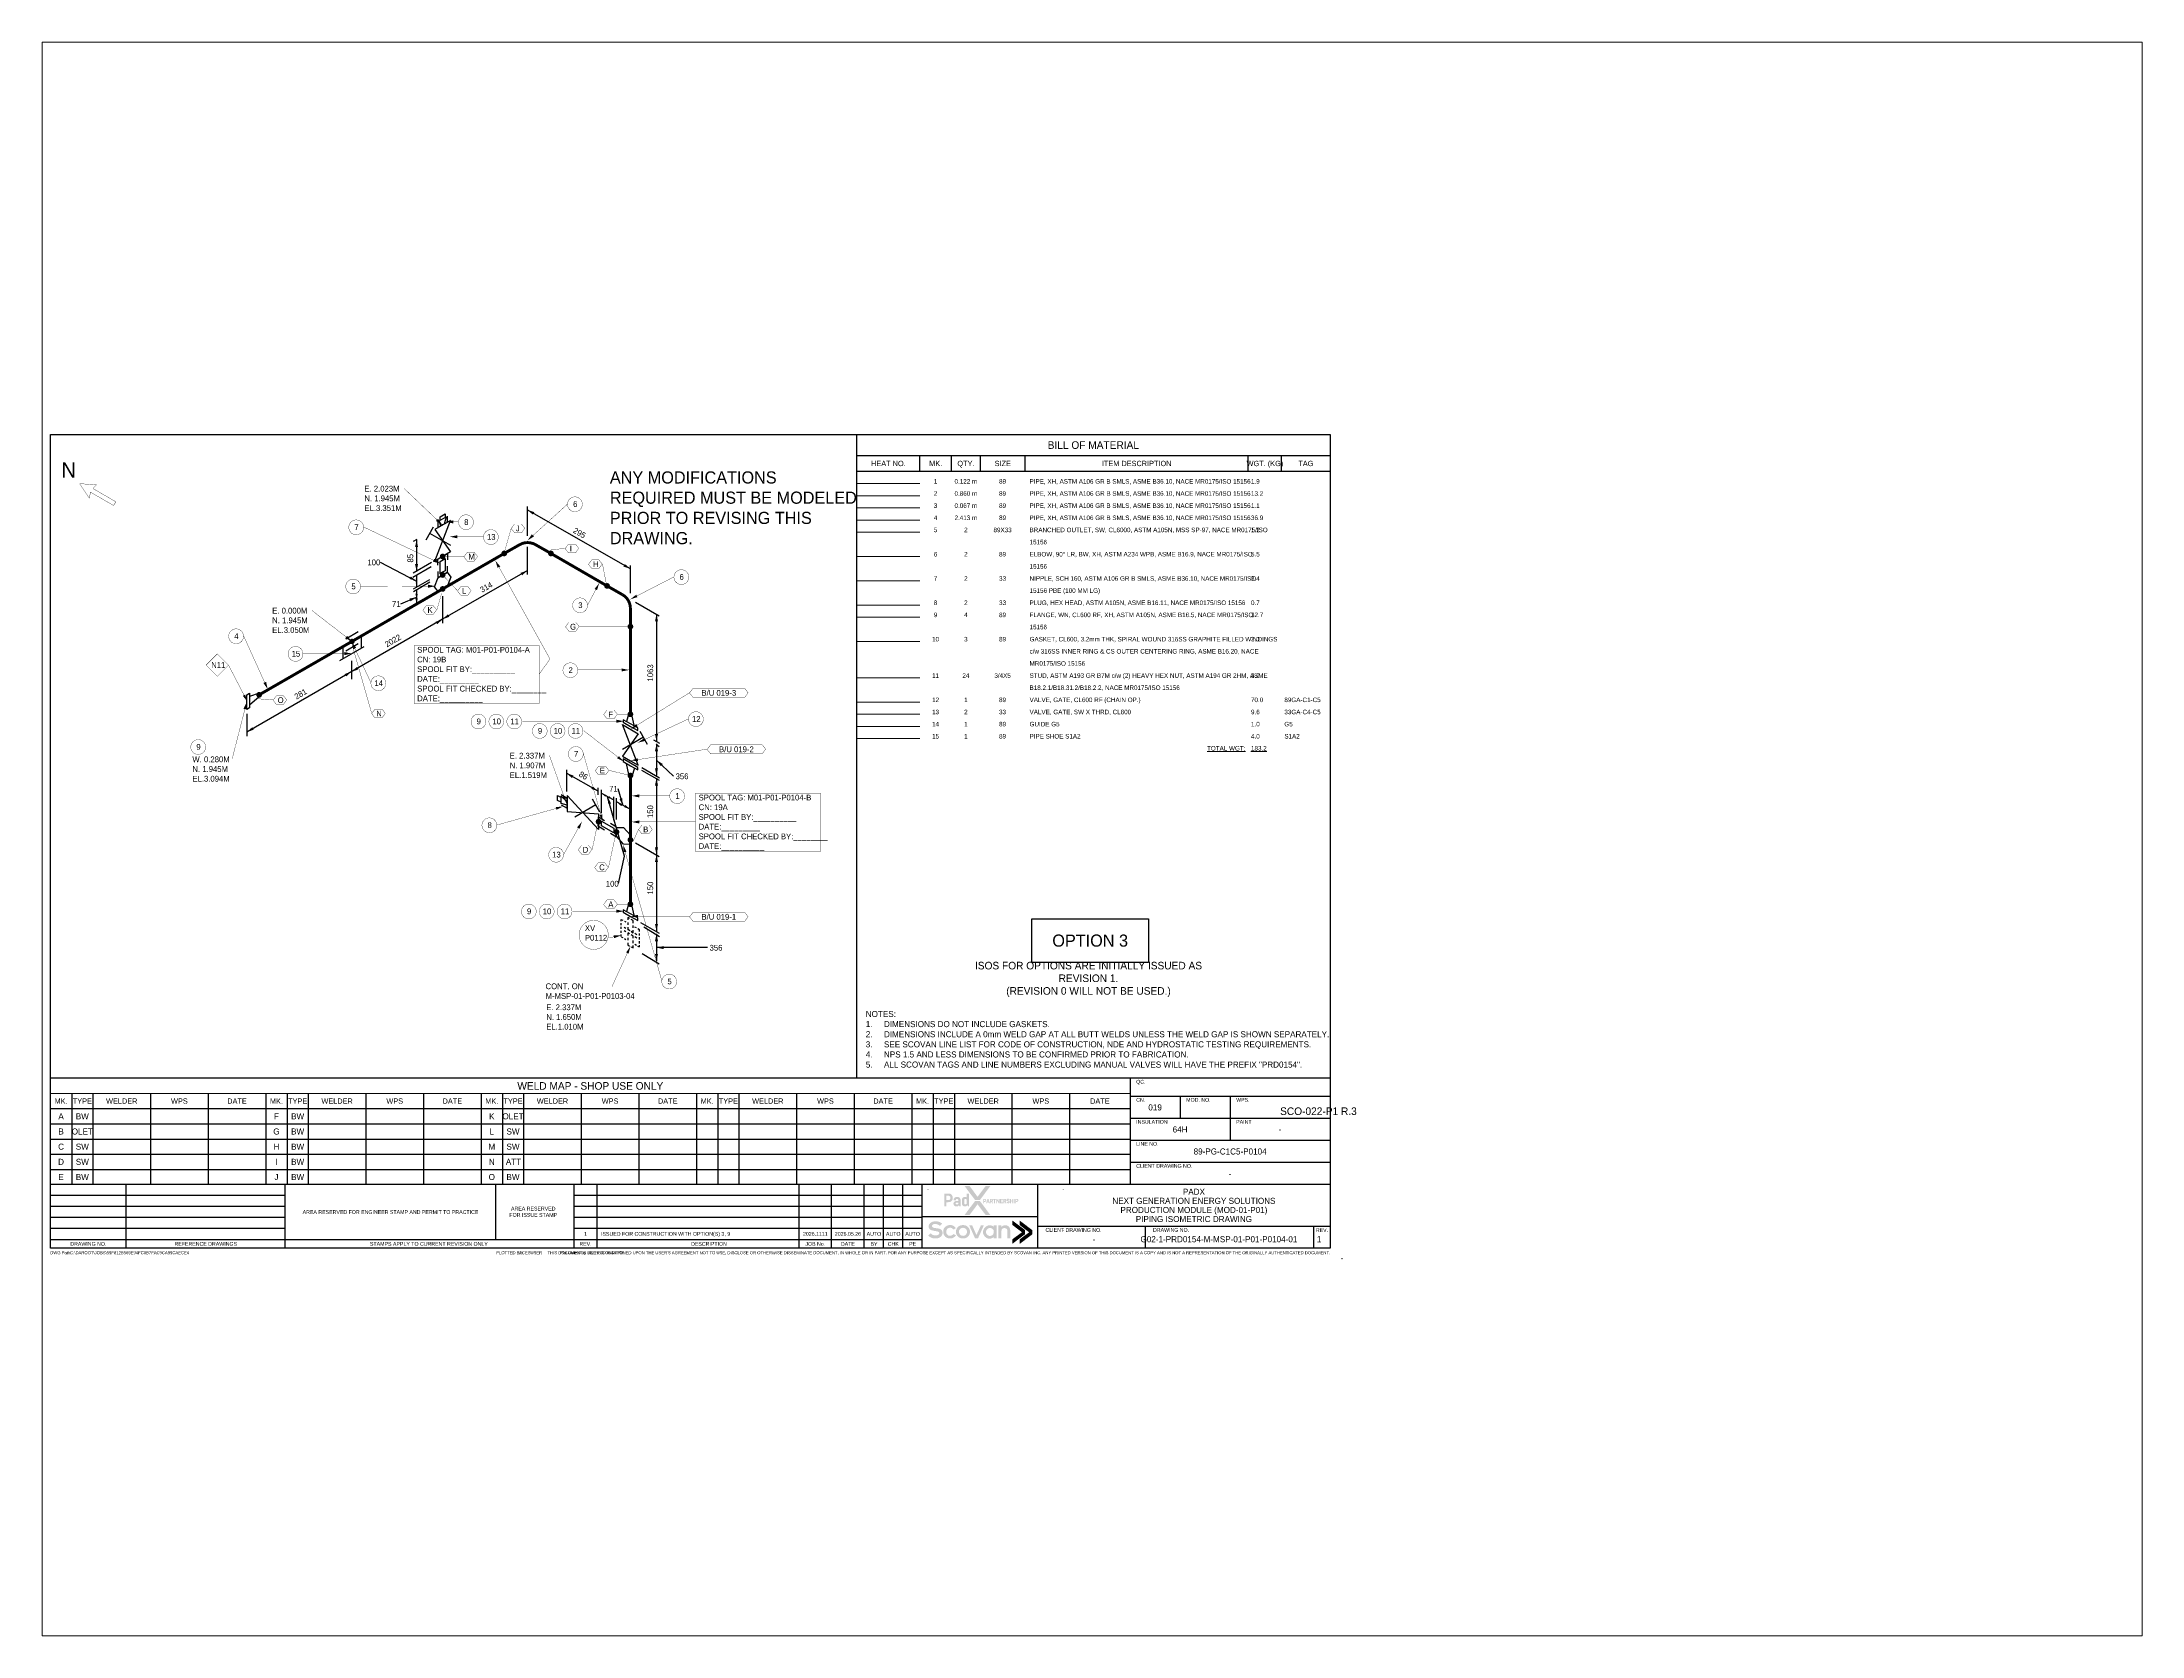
# Paper-space layout 'Layout1' of a CAD drawing. Extents: x 26 to 231, y 20 to 176.
# The model-space entities are those that its viewports show. They can reach past a viewport. Long polylines and large blocks are cut down to what shows.
import ezdxf
from ezdxf.enums import TextEntityAlignment as Align

# ---------------------------------------------------------------- set-up
doc = ezdxf.new("R2018")
doc.units = 0
doc.header["$LTSCALE"] = 10
doc.layers.get('0').update_dxf_attribs({"lineweight": 0})
for name, color, linetype in [('BOM', 7, 'Continuous'), ('DIMENSION', 2, 'Continuous'), ('INTERNAL', 3, 'Continuous'), ('PIPE', 7, 'Continuous'), ('Text1', 7, 'Continuous'), ('TEXT2', 40, 'Continuous'), ('Title Block', 255, 'Continuous'), ('TITLE BLOCK-TEXT', 12, 'Continuous'), ('WELDS', 7, 'Continuous')]:
    doc.layers.add(name, color=color, linetype=linetype)
doc.layers.add('QC', color=9, linetype='Continuous', plot=False)
doc.styles.add('framdcn', font='', dxfattribs={"height": 2.5})
doc.styles.add('HmNote', font='hm.shx')
doc.styles.add('Scovan Standard', font='', dxfattribs={"height": 2.5})
doc.styles.get("Standard").update_dxf_attribs({"font": ''})
doc.styles.get('framdcn').set_extended_font_data('Franklin Gothic Medium Cond')
doc.styles.get('Scovan Standard').set_extended_font_data('Franklin Gothic Medium Cond')
doc.styles.get('Standard').set_extended_font_data('Franklin Gothic Medium Cond')

# ---------------------------------------------------------------- blocks, each defined once
blk = doc.blocks.new('block1')
at = {"layer": 'TEXT2'}
blk.add_hatch(color=256, dxfattribs=at).paths.add_polyline_path([(0, 0), (-0.6, -2.4), (-1.4, -2)])
at = {"layer": 'TEXT2', "linetype": 'ByBlock', "const_width": 0.1, "flags": 128}
blk.add_lwpolyline([(-6.1, -13.3), (0, 0)], dxfattribs=at)
blk = doc.blocks.new('block2')
at = {"layer": 'TEXT2', "style": 'framdcn'}
for s, p in [('E. 2.337M', (0, 0)), ('N. 1.650M', (0, -3.2)), ('EL.1.010M', (0, -6.4))]:
    blk.add_text(s, height=1.9, dxfattribs=at).set_placement(p)
blk = doc.blocks.new('block3')
at = {"layer": 'TEXT2'}
blk.add_hatch(color=256, dxfattribs=at).paths.add_polyline_path([(0, 0), (-2.4, -0.5), (-2.4, 0.5)])
at = {"layer": 'TEXT2', "linetype": 'ByBlock', "const_width": 0.1, "flags": 128}
blk.add_lwpolyline([(-16.8, 0), (0, 0)], dxfattribs=at)
blk = doc.blocks.new('block4')
at = {"layer": 'TEXT2'}
blk.add_hatch(color=256, dxfattribs=at).paths.add_polyline_path([(0, 0), (-1.1, 2.2), (-0.2, 2.4)])
at = {"layer": 'TEXT2', "linetype": 'ByBlock', "const_width": 0.1, "flags": 128}
blk.add_lwpolyline([(-6.4, 22.4), (0, 0)], dxfattribs=at)
blk = doc.blocks.new('block5')
at = {"layer": 'TEXT2'}
blk.add_hatch(color=256, dxfattribs=at).paths.add_polyline_path([(0, 0), (-0.7, -2.3), (-1.6, -1.9)])
at = {"layer": 'TEXT2', "linetype": 'ByBlock', "const_width": 0.1, "flags": 128}
blk.add_lwpolyline([(-6, -10.8), (0, 0)], dxfattribs=at)
blk = doc.blocks.new('block6')
at = {"layer": 'TEXT2'}
blk.add_hatch(color=256, dxfattribs=at).paths.add_polyline_path([(0, 0), (-1.3, 2.1), (-0.4, 2.4)])
at = {"layer": 'TEXT2', "linetype": 'ByBlock', "const_width": 0.1, "flags": 128}
blk.add_lwpolyline([(-5.6, 15.7), (0, 0)], dxfattribs=at)
blk = doc.blocks.new('block7')
at = {"layer": 'TEXT2', "style": 'framdcn'}
for s, p in [('E. 2.337M', (0, 0)), ('N. 1.907M', (0, -3.2)), ('EL.1.519M', (0, -6.4))]:
    blk.add_text(s, height=1.9, dxfattribs=at).set_placement(p)
blk = doc.blocks.new('block8')
at = {"layer": 'TEXT2'}
blk.add_hatch(color=256, dxfattribs=at).paths.add_polyline_path([(0, 0), (-2.2, -1.1), (-2.4, -0.2)])
at = {"layer": 'TEXT2', "linetype": 'ByBlock', "const_width": 0.1, "flags": 128}
blk.add_lwpolyline([(-21.8, -6.1), (0, 0)], dxfattribs=at)
blk = doc.blocks.new('block9')
at = {"layer": 'TEXT2'}
blk.add_hatch(color=256, dxfattribs=at).paths.add_polyline_path([(0, 0), (2.4, 0.5), (2.4, -0.5)])
at = {"layer": 'TEXT2', "linetype": 'ByBlock', "const_width": 0.1, "flags": 128}
blk.add_lwpolyline([(12.5, 0), (0, 0)], dxfattribs=at)
blk = doc.blocks.new('block10')
at = {"layer": 'TEXT2'}
blk.add_hatch(color=256, dxfattribs=at).paths.add_polyline_path([(0, 0), (-2.2, 1.1), (-1.6, 1.8)])
at = {"layer": 'TEXT2', "linetype": 'ByBlock', "const_width": 0.1, "flags": 128}
blk.add_lwpolyline([(-13.2, 10.2), (0, 0)], dxfattribs=at)
blk = doc.blocks.new('block11')
at = {"layer": 'TEXT2'}
blk.add_hatch(color=256, dxfattribs=at).paths.add_polyline_path([(0, 0), (2, 1.4), (2.4, 0.6)])
at = {"layer": 'TEXT2', "linetype": 'ByBlock', "const_width": 0.1, "flags": 128}
blk.add_lwpolyline([(16.8, 7.9), (0, 0)], dxfattribs=at)
blk = doc.blocks.new('block12')
at = {"layer": 'TEXT2'}
blk.add_hatch(color=256, dxfattribs=at).paths.add_polyline_path([(0, 0), (-2.4, -0.5), (-2.4, 0.5)])
at = {"layer": 'TEXT2', "linetype": 'ByBlock', "const_width": 0.1, "flags": 128}
blk.add_lwpolyline([(-33.4, 0), (0, 0)], dxfattribs=at)
blk = doc.blocks.new('block13')
at = {"layer": 'TEXT2'}
blk.add_hatch(color=256, dxfattribs=at).paths.add_polyline_path([(0, 0), (-2.4, -0.5), (-2.4, 0.5)])
at = {"layer": 'TEXT2', "linetype": 'ByBlock', "const_width": 0.1, "flags": 128}
blk.add_lwpolyline([(-16.8, 0), (0, 0)], dxfattribs=at)
blk = doc.blocks.new('block14')
at = {"layer": 'TEXT2'}
blk.add_hatch(color=256, dxfattribs=at).paths.add_polyline_path([(0, 0), (1.9, 1.5), (2.3, 0.7)])
at = {"layer": 'TEXT2', "linetype": 'ByBlock', "const_width": 0.1, "flags": 128}
blk.add_lwpolyline([(14.4, 7.4), (0, 0)], dxfattribs=at)
blk = doc.blocks.new('block15')
at = {"layer": 'TEXT2'}
blk.add_hatch(color=256, dxfattribs=at).paths.add_polyline_path([(0, 0), (-0.7, -2.3), (-1.5, -1.9)])
at = {"layer": 'TEXT2', "linetype": 'ByBlock', "const_width": 0.1, "flags": 128}
blk.add_lwpolyline([(-3.8, -7.2), (0, 0)], dxfattribs=at)
blk = doc.blocks.new('block16')
at = {"layer": 'TEXT2'}
blk.add_hatch(color=256, dxfattribs=at).paths.add_polyline_path([(0, 0), (1.4, 2), (2.1, 1.3)])
at = {"layer": 'TEXT2', "linetype": 'ByBlock', "const_width": 0.1, "flags": 128}
blk.add_lwpolyline([(13.2, 12), (0, 0)], dxfattribs=at)
blk = doc.blocks.new('block17')
at = {"layer": 'TEXT2'}
blk.add_hatch(color=256, dxfattribs=at).paths.add_polyline_path([(0, 0), (-2.4, 0.6), (-2, 1.5)])
at = {"layer": 'TEXT2', "linetype": 'ByBlock', "const_width": 0.1, "flags": 128}
blk.add_lwpolyline([(-25.2, 12), (0, 0)], dxfattribs=at)
blk = doc.blocks.new('block18')
at = {"layer": 'TEXT2'}
blk.add_hatch(color=256, dxfattribs=at).paths.add_polyline_path([(0, 0), (2.4, 0.5), (2.4, -0.5)])
at = {"layer": 'TEXT2', "linetype": 'ByBlock', "const_width": 0.1, "flags": 128}
blk.add_lwpolyline([(11.1, 0), (0, 0)], dxfattribs=at)
blk = doc.blocks.new('block19')
at = {"layer": 'TEXT2'}
blk.add_hatch(color=256, dxfattribs=at).paths.add_polyline_path([(0, 0), (-2.1, 1.3), (-1.4, 2)])
at = {"layer": 'TEXT2', "linetype": 'ByBlock', "const_width": 0.1, "flags": 128}
blk.add_lwpolyline([(-12.6, 12), (0, 0)], dxfattribs=at)
blk = doc.blocks.new('block20')
at = {"layer": 'TEXT2', "style": 'framdcn'}
for s, p in [('E. 2.023M', (0, 0)), ('N. 1.945M', (0, -3.2)), ('EL.3.351M', (0, -6.4))]:
    blk.add_text(s, height=1.9, dxfattribs=at).set_placement(p)
blk = doc.blocks.new('block21')
at = {"layer": 'TEXT2'}
blk.add_hatch(color=256, dxfattribs=at).paths.add_polyline_path([(0, 0), (2.4, 0.5), (2.4, -0.5)])
at = {"layer": 'TEXT2', "linetype": 'ByBlock', "const_width": 0.1, "flags": 128}
blk.add_lwpolyline([(4.2, 0), (0, 0)], dxfattribs=at)
blk = doc.blocks.new('block22')
at = {"layer": 'TEXT2'}
blk.add_hatch(color=256, dxfattribs=at).paths.add_polyline_path([(0, 0), (-2.2, 1.1), (-1.6, 1.8)])
at = {"layer": 'TEXT2', "linetype": 'ByBlock', "const_width": 0.1, "flags": 128}
blk.add_lwpolyline([(-13.2, 10.2), (0, 0)], dxfattribs=at)
blk = doc.blocks.new('block23')
at = {"layer": 'TEXT2', "style": 'framdcn'}
for s, p in [('E. 0.000M', (0, 0)), ('N. 1.945M', (0, -3.2)), ('EL.3.050M', (0, -6.4))]:
    blk.add_text(s, height=1.9, dxfattribs=at).set_placement(p)
blk = doc.blocks.new('block24')
at = {"layer": 'TEXT2'}
blk.add_hatch(color=256, dxfattribs=at).paths.add_polyline_path([(0, 0), (1.5, -2), (0.6, -2.4)])
at = {"layer": 'TEXT2', "linetype": 'ByBlock', "const_width": 0.1, "flags": 128}
blk.add_lwpolyline([(6.4, -13.6), (0, 0)], dxfattribs=at)
blk = doc.blocks.new('block25')
at = {"layer": 'TEXT2'}
blk.add_hatch(color=256, dxfattribs=at).paths.add_polyline_path([(0, 0), (-2.4, -0.5), (-2.4, 0.5)])
at = {"layer": 'TEXT2', "linetype": 'ByBlock', "const_width": 0.1, "flags": 128}
blk.add_lwpolyline([(-16, 0), (0, 0)], dxfattribs=at)
blk = doc.blocks.new('block26')
at = {"layer": 'TEXT2'}
blk.add_hatch(color=256, dxfattribs=at).paths.add_polyline_path([(0, 0), (-1.4, 2), (-0.5, 2.4)])
at = {"layer": 'TEXT2', "linetype": 'ByBlock', "const_width": 0.1, "flags": 128}
blk.add_lwpolyline([(-7.9, 17.5), (0, 0)], dxfattribs=at)
blk = doc.blocks.new('block27')
at = {"layer": 'TEXT2'}
blk.add_hatch(color=256, dxfattribs=at).paths.add_polyline_path([(0, 0), (-0.1, -2.4), (-1.1, -2.2)])
at = {"layer": 'TEXT2', "linetype": 'ByBlock', "const_width": 0.1, "flags": 128}
blk.add_lwpolyline([(-4.8, -18.7), (0, 0)], dxfattribs=at)
blk = doc.blocks.new('block28')
at = {"layer": 'TEXT2', "style": 'framdcn'}
for s, p in [('W. 0.280M', (0, 0)), ('N. 1.945M', (0, -3.2)), ('EL.3.094M', (0, -6.4))]:
    blk.add_text(s, height=1.9, dxfattribs=at).set_placement(p)
blk = doc.blocks.new('block29')
at = {"layer": 'TEXT2', "linetype": 'ByBlock', "const_width": 0.1, "flags": 128}
for points in [[(8.9, 0), (0, 0)], [(24.6, 0), (13.6, 0)]]:
    blk.add_lwpolyline(points, dxfattribs=at)
blk = doc.blocks.new('block30')
at = {"layer": 'PIPE', "flags": 128}
for points in [[(-3.9, 9.4), (-3.4, 9.1)], [(-3.9, 8.8), (-3.9, 9.4)], [(-3.9, 7.5), (-3.9, 8.2)], [(-2.9, 8.8), (-2.4, 8.6)], [(-1.8, 10), (-1.8, 9.2)], [(-1.2, 9.7), (-1.8, 10)], [(-1.8, 8.4), (-1.8, 7.6)], [(0, 9), (-0.6, 9.4)], [(0, 8.2), (0, 9)], [(0, 6.6), (0, 7.4)], [(-3.9, 6.3), (-3.9, 6.9)], [(-3.9, 5), (-3.9, 5.6)], [(-3.9, 3.8), (-3.9, 4.4)], [(-3.9, 3.7), (-3.4, 3.4)], [(-2.4, 6.4), (-3, 6.7)], [(-2.4, 5.3), (-3, 5.6)], [(-2.9, 3.1), (-2.4, 2.8)], [(-1.8, 6.8), (-1.8, 6.1)], [(-1.2, 5.7), (-1.8, 6.1)], [(-1.8, 6.1), (-1.1, 5.7)], [(-1.2, 4.6), (-1.8, 5)], [(-1.8, 4.9), (-1.8, 4.1)], [(-1.2, 4.6), (-1.8, 4.9)], [(-1.8, 3.3), (-1.8, 2.5)], [(-1.8, 1.7), (-1.8, 1)], [(-1.8, 1), (-1.2, 0.6)], [(0, 5), (-0.6, 5.4)], [(0, 3.9), (-0.6, 4.3)], [(0, 3.9), (-0.6, 4.3)], [(-0.6, 0.3), (0, 0)], [(-0.5, 5.3), (0, 5)], [(0, 5), (0, 5.8)], [(0, 3.2), (0, 3.9)], [(0, 1.6), (0, 2.4)], [(0, 0), (0, 0.8)], [(1.1, 6.6), (0.6, 6.8)], [(1.2, 4.3), (0.6, 4.7)], [(1.2, 3.2), (0.6, 3.6)], [(1.1, 0.8), (0.6, 1.1)], [(2.1, 6), (1.6, 6.3)], [(2.1, 0.2), (1.6, 0.5)], [(2.1, 5.4), (2.1, 6)], [(2.1, 4.1), (2.1, 4.8)], [(2.1, 2.8), (2.1, 3.5)], [(2.1, 1.5), (2.1, 2.2)], [(2.1, 0.3), (2.1, 0.9)]]:
    blk.add_lwpolyline(points, dxfattribs=at)
at = {"flags": 1}
for tag in ['Tag', 'UCI', 'Pipe Ref', 'Description', 'Key']:
    blk.add_attdef(tag, (0, 0), '', height=1, dxfattribs=at)
blk = doc.blocks.new('block31')
at = {"layer": 'PIPE', "linetype": 'ByBlock', "flags": 128}
for points in [[(-2.4, 2.2), (-2.4, 1.4)], [(2.4, -0.5), (-2.4, 2.2)], [(-2.4, 1.4), (0, 0)], [(-0.5, 4.4), (-1.3, 1.6)], [(0.5, 3.8), (-0.5, 4.4)], [(0, 0), (2.4, -1.4)], [(1.4, 0), (0.5, 3.8)], [(2.4, -1.4), (2.4, -0.5)]]:
    blk.add_lwpolyline(points, dxfattribs=at)
at = {"flags": 1}
for tag in ['Tag', 'UCI', 'Pipe Ref', 'Description', 'Key']:
    blk.add_attdef(tag, (0, 0), '', height=1, dxfattribs=at)
blk = doc.blocks.new('block32')
at = {"layer": 'PIPE', "linetype": 'ByBlock', "const_width": 0.95, "flags": 128}
blk.add_lwpolyline([(0, 21.2), (0, 0)], dxfattribs=at)
at = {"flags": 1}
for tag in ['Tag', 'UCI', 'Pipe Ref', 'Description', 'Key']:
    blk.add_attdef(tag, (0, 0), '', height=1, dxfattribs=at)
blk = doc.blocks.new('block33')
at = {"layer": 'PIPE', "linetype": 'ByBlock', "flags": 128}
for points in [[(-4.6, 4.2), (-6.6, 5.4)], [(-6.6, 2.2), (-4.6, 1)], [(-4.6, 1), (-4.6, 4.2)], [(-4.6, 4.1), (-2.3, 4.1)], [(-4.6, 1.2), (-4.6, 4.1)], [(-2.3, -1.4), (-4.6, 1.2)], [(-2.3, 4.1), (0, 1.5)], [(0, 1.5), (0, 0)], [(0, 0), (0, -1.5)], [(0, -1.5), (-2.3, -1.4)]]:
    blk.add_lwpolyline(points, dxfattribs=at)
at = {"flags": 1}
for tag in ['Tag', 'UCI', 'Pipe Ref', 'Description', 'Key']:
    blk.add_attdef(tag, (0, 0), '', height=1, dxfattribs=at)
blk = doc.blocks.new('block34')
at = {"layer": 'PIPE', "linetype": 'ByBlock', "flags": 128}
for points in [[(-4, 3.1), (0, 0.8)], [(-4, 1.5), (-4, 3.1)], [(0, -0.8), (-4, 1.5)], [(0, 0.8), (0, 0)], [(0, 0), (0, -0.8)]]:
    blk.add_lwpolyline(points, dxfattribs=at)
at = {"flags": 1}
for tag in ['Tag', 'UCI', 'Pipe Ref', 'Description', 'Key']:
    blk.add_attdef(tag, (0, 0), '', height=1, dxfattribs=at)
blk = doc.blocks.new('block35')
at = {"layer": 'PIPE', "linetype": 'ByBlock', "flags": 128}
for points in [[(-12.3, 7.2), (-14.3, 8.4)], [(-12.4, 8.2), (-12.4, 3)], [(-2, -3), (-12.4, 8.2)], [(-12.3, 4), (-12.3, 7.2)], [(-4.1, 7.1), (-1.7, 2.8)], [(-14.3, 5.2), (-12.3, 4)], [(-12.4, 3), (-2, 2.2)], [(-2.9, 5.1), (-9.8, 1.1)], [(-2, 2.2), (-2, -0.4)], [(-2, 1.2), (0, 0)], [(-2, -2), (-2, 1.2)], [(-2, -0.4), (-2, -3)], [(0, -3.2), (-2, -2)]]:
    blk.add_lwpolyline(points, dxfattribs=at)
at = {"flags": 1}
for tag in ['Tag', 'UCI', 'Pipe Ref', 'Description', 'Key']:
    blk.add_attdef(tag, (0, 0), '', height=1, dxfattribs=at)
blk = doc.blocks.new('block36')
at = {"layer": 'PIPE', "linetype": 'ByBlock', "flags": 128}
for points in [[(-3.2, 2.6), (-2, 2)], [(-3.2, 1), (-3.2, 2.6)], [(-2, 0.4), (-3.2, 1)], [(-2, 2.4), (0, 0.5)], [(-2, 0), (-2, 2.4)], [(0, -0.6), (-2, 0)], [(0, 0.5), (0, 0)], [(0, 0), (0, -0.6)]]:
    blk.add_lwpolyline(points, dxfattribs=at)
at = {"flags": 1}
for tag in ['Tag', 'UCI', 'Pipe Ref', 'Description', 'Key']:
    blk.add_attdef(tag, (0, 0), '', height=1, dxfattribs=at)
blk = doc.blocks.new('block37')
at = {"layer": 'PIPE', "linetype": 'ByBlock', "const_width": 0.95, "flags": 128}
blk.add_lwpolyline([(0, 21.2), (0, 0)], dxfattribs=at)
at = {"flags": 1}
for tag in ['Tag', 'UCI', 'Pipe Ref', 'Description', 'Key']:
    blk.add_attdef(tag, (0, 0), '', height=1, dxfattribs=at)
blk = doc.blocks.new('block38')
at = {"layer": 'PIPE', "linetype": 'ByBlock', "flags": 128}
for points in [[(-2.4, 2.3), (-2.4, 1.4)], [(2.4, -0.5), (-2.4, 2.3)], [(-2.4, 1.4), (0, 0)], [(-0.5, -2.9), (-1.3, 0.8)], [(0, 0), (2.4, -1.3)], [(0.5, -3.5), (-0.5, -2.9)], [(1.4, -0.8), (0.5, -3.5)], [(2.4, -1.3), (2.4, -0.5)]]:
    blk.add_lwpolyline(points, dxfattribs=at)
at = {"flags": 1}
for tag in ['Tag', 'UCI', 'Pipe Ref', 'Description', 'Key']:
    blk.add_attdef(tag, (0, 0), '', height=1, dxfattribs=at)
blk = doc.blocks.new('block39')
at = {"layer": 'PIPE', "linetype": 'ByBlock', "flags": 128}
for points in [[(-2.6, 11.9), (2.6, 8.9)], [(2.6, -1.5), (-2.6, 11.9)], [(2.6, 8.9), (-2.6, 1.5)], [(4.3, 7.7), (-2.6, 3.7)], [(3.1, 9.7), (5.5, 5.4)], [(-2.6, 1.5), (0, 0)], [(0, 0), (2.6, -1.5)]]:
    blk.add_lwpolyline(points, dxfattribs=at)
at = {"flags": 1}
for tag in ['Tag', 'UCI', 'Pipe Ref', 'Description', 'Key']:
    blk.add_attdef(tag, (0, 0), '', height=1, dxfattribs=at)
blk = doc.blocks.new('block40')
at = {"layer": 'PIPE', "linetype": 'ByBlock', "flags": 128}
for points in [[(-2.4, 2.2), (-2.4, 1.4)], [(2.4, -0.5), (-2.4, 2.2)], [(-2.4, 1.4), (0, 0)], [(-0.5, 4.4), (-1.3, 1.6)], [(0.5, 3.8), (-0.5, 4.4)], [(0, 0), (2.4, -1.4)], [(1.4, 0), (0.5, 3.8)], [(2.4, -1.4), (2.4, -0.5)]]:
    blk.add_lwpolyline(points, dxfattribs=at)
at = {"flags": 1}
for tag in ['Tag', 'UCI', 'Pipe Ref', 'Description', 'Key']:
    blk.add_attdef(tag, (0, 0), '', height=1, dxfattribs=at)
blk = doc.blocks.new('block41')
at = {"layer": 'PIPE', "linetype": 'ByBlock', "const_width": 0.95, "flags": 128}
blk.add_lwpolyline([(0, 28.9), (0, 0)], dxfattribs=at)
at = {"flags": 1}
for tag in ['Tag', 'UCI', 'Pipe Ref', 'Description', 'Key']:
    blk.add_attdef(tag, (0, 0), '', height=1, dxfattribs=at)
blk = doc.blocks.new('block42')
at = {"layer": 'PIPE', "linetype": 'ByBlock', "const_width": 0.95, "flags": 128}
for points in [[(-2.5, 7.4), (2.6, 4.5)], [(2.6, 4.5), (2.6, 4.5), (3.34, 3.98), (3.98, 3.34), (4.5, 2.6), (4.88, 1.78), (5.12, 0.9), (5.2, 0)], [(5.2, 0), (5.2, -6)]]:
    blk.add_lwpolyline(points, dxfattribs=at)
at = {"flags": 1}
for tag in ['Tag', 'UCI', 'Pipe Ref', 'Description', 'Key']:
    blk.add_attdef(tag, (0, 0), '', height=1, dxfattribs=at)
blk = doc.blocks.new('block43')
at = {"layer": 'PIPE', "linetype": 'ByBlock', "const_width": 0.95, "flags": 128}
blk.add_lwpolyline([(-18.5, 10.7), (0, 0)], dxfattribs=at)
at = {"flags": 1}
for tag in ['Tag', 'UCI', 'Pipe Ref', 'Description', 'Key']:
    blk.add_attdef(tag, (0, 0), '', height=1, dxfattribs=at)
blk = doc.blocks.new('block44')
at = {"layer": 'PIPE', "linetype": 'ByBlock', "const_width": 0.95, "flags": 128}
for points in [[(-7.7, 1.61), (-2.6, 4.51)], [(-2.6, 4.51), (-1.78, 4.89), (-0.91, 5.12), (0, 5.2), (0.9, 5.12), (1.78, 4.89), (2.6, 4.51)], [(2.6, 4.51), (7.7, 1.61)]]:
    blk.add_lwpolyline(points, dxfattribs=at)
at = {"flags": 1}
for tag in ['Tag', 'UCI', 'Pipe Ref', 'Description', 'Key']:
    blk.add_attdef(tag, (0, 0), '', height=1, dxfattribs=at)
blk = doc.blocks.new('block45')
at = {"layer": 'PIPE', "linetype": 'ByBlock', "const_width": 0.95, "flags": 128}
blk.add_lwpolyline([(-20.3, -11.7), (0, 0)], dxfattribs=at)
at = {"flags": 1}
for tag in ['Tag', 'UCI', 'Pipe Ref', 'Description', 'Key']:
    blk.add_attdef(tag, (0, 0), '', height=1, dxfattribs=at)
blk = doc.blocks.new('block46')
at = {"layer": 'PIPE', "linetype": 'ByBlock', "flags": 128}
for points in [[(1.6, 5.5), (1.6, 7.5)], [(-2.7, 0.7), (-1.5, 3.8)], [(-1.5, -0.8), (-2.7, 0.7)], [(-1.6, 5.7), (-1.6, 3.7)], [(-1.6, 3.7), (1.6, 5.5)], [(-1.5, 3.8), (1.5, 5.5)], [(0, 0), (-1.5, -0.8)], [(1.5, 0.8), (0, 0)], [(1.5, 5.5), (2.7, 3.9)], [(2.7, 3.9), (1.5, 0.8)]]:
    blk.add_lwpolyline(points, dxfattribs=at)
at = {"flags": 1}
for tag in ['Tag', 'UCI', 'Pipe Ref', 'Description', 'Key']:
    blk.add_attdef(tag, (0, 0), '', height=1, dxfattribs=at)
blk = doc.blocks.new('block47')
at = {"layer": 'PIPE', "linetype": 'ByBlock', "flags": 128}
for points in [[(-0.8, 3.5), (0.8, 4.5)], [(-0.8, -0.5), (-0.8, 3.5)], [(0, 0), (-0.8, -0.5)], [(0.8, 0.5), (0, 0)], [(0.8, 4.5), (0.8, 0.5)]]:
    blk.add_lwpolyline(points, dxfattribs=at)
at = {"flags": 1}
for tag in ['Tag', 'UCI', 'Pipe Ref', 'Description', 'Key']:
    blk.add_attdef(tag, (0, 0), '', height=1, dxfattribs=at)
blk = doc.blocks.new('block48')
at = {"layer": 'PIPE', "linetype": 'ByBlock', "flags": 128}
for points in [[(0, 12.4), (0, 14.4)], [(-4.7, 10.8), (-7.1, 6.5)], [(-5.9, 8.8), (1, 4.8)], [(1, 13), (-4.2, 10)], [(-4.2, -0.4), (1, 13)], [(-4.2, 10), (1, 2.6)], [(-3.2, 12.6), (-3.2, 10.6)], [(-3.2, 10.6), (0, 12.4)], [(-1.6, 1.1), (-4.2, -0.4)], [(-3.2, 0.2), (0, 2)], [(-3.2, -1.8), (-3.2, 0.2)], [(1, 2.6), (-1.6, 1.1)], [(0, 2), (0, 0)]]:
    blk.add_lwpolyline(points, dxfattribs=at)
at = {"flags": 1}
for tag in ['Tag', 'UCI', 'Pipe Ref', 'Description', 'Key']:
    blk.add_attdef(tag, (0, 0), '', height=1, dxfattribs=at)
blk = doc.blocks.new('block49')
at = {"layer": 'PIPE', "linetype": 'ByBlock', "flags": 128}
for points in [[(-1.2, 1.3), (1.2, 2.7)], [(-0.6, -0.3), (-1.2, 1.3)], [(-0.8, 2.7), (0.8, 3.7)], [(-0.8, 1.5), (-0.8, 2.7)], [(0, 0), (-0.6, -0.3)], [(0.5, 0.3), (0, 0)], [(1.2, 2.7), (0.5, 0.3)], [(0.8, 3.7), (0.8, 2.5)]]:
    blk.add_lwpolyline(points, dxfattribs=at)
at = {"flags": 1}
for tag in ['Tag', 'UCI', 'Pipe Ref', 'Description', 'Key']:
    blk.add_attdef(tag, (0, 0), '', height=1, dxfattribs=at)
blk = doc.blocks.new('block50')
at = {"layer": 'PIPE', "linetype": 'ByBlock', "const_width": 0.95, "flags": 128}
for points in [[(-29.9, -17.3), (0, 0)], [(-60.5, -34.9), (-29.9, -17.3)]]:
    blk.add_lwpolyline(points, dxfattribs=at)
at = {"flags": 1}
for tag in ['Tag', 'UCI', 'Pipe Ref', 'Description', 'Key']:
    blk.add_attdef(tag, (0, 0), '', height=1, dxfattribs=at)
blk = doc.blocks.new('block51')
at = {"layer": 'PIPE', "linetype": 'ByBlock', "flags": 128}
for points in [[(4, 2.4), (0, 0)], [(4, -1.6), (0, -4)]]:
    blk.add_lwpolyline(points, dxfattribs=at)
at = {"flags": 1}
for tag in ['Tag', 'UCI', 'Pipe Ref', 'Description', 'Key']:
    blk.add_attdef(tag, (0, 0), '', height=1, dxfattribs=at)
blk = doc.blocks.new('block52')
at = {"layer": 'PIPE', "linetype": 'ByBlock', "flags": 128}
for points in [[(-8, -4.6), (0, 0)], [(-7, 0), (-7, -4)], [(-1, 3.5), (-1, -0.5)]]:
    blk.add_lwpolyline(points, dxfattribs=at)
at = {"flags": 1}
for tag in ['Tag', 'UCI', 'Pipe Ref', 'Description', 'Key']:
    blk.add_attdef(tag, (0, 0), '', height=1, dxfattribs=at)
blk = doc.blocks.new('block53')
at = {"layer": 'PIPE', "linetype": 'ByBlock', "flags": 128}
for points in [[(-0.9, 1.9), (0, 2.4)], [(-0.9, -2.9), (-0.9, 1.9)], [(0, 2.4), (0, 0)], [(3.2, 2.4), (0, 1.3)], [(0, -1.4), (3.2, 1.4)], [(0, 0), (0, -2.4)], [(3.2, 1.4), (3.2, 2.4)], [(0, -2.4), (-0.9, -2.9)]]:
    blk.add_lwpolyline(points, dxfattribs=at)
at = {"flags": 1}
for tag in ['Tag', 'UCI', 'Pipe Ref', 'Description', 'Key']:
    blk.add_attdef(tag, (0, 0), '', height=1, dxfattribs=at)
blk = doc.blocks.new('block54')
at = {"layer": 'WELDS'}
h = blk.add_hatch(color=256, dxfattribs=at)
edge = h.paths.add_edge_path(flags=0)
edge.add_arc((0, 0), 0.95, 0, 360)
at = {"flags": 1}
for tag in ['Tag', 'UCI', 'Pipe Ref', 'Description', 'Key']:
    blk.add_attdef(tag, (0, 0), '', height=1, dxfattribs=at)
blk = doc.blocks.new('block55')
at = {"layer": 'WELDS'}
h = blk.add_hatch(color=256, dxfattribs=at)
edge = h.paths.add_edge_path(flags=0)
edge.add_arc((0, 0), 0.95, 0, 360)
at = {"flags": 1}
for tag in ['Tag', 'UCI', 'Pipe Ref', 'Description', 'Key']:
    blk.add_attdef(tag, (0, 0), '', height=1, dxfattribs=at)
blk = doc.blocks.new('block56')
at = {"layer": 'WELDS'}
h = blk.add_hatch(color=256, dxfattribs=at)
edge = h.paths.add_edge_path(flags=0)
edge.add_arc((0, 0), 0.95, 0, 360)
at = {"flags": 1}
for tag in ['Tag', 'UCI', 'Pipe Ref', 'Description', 'Key']:
    blk.add_attdef(tag, (0, 0), '', height=1, dxfattribs=at)
blk = doc.blocks.new('block57')
at = {"layer": 'WELDS'}
h = blk.add_hatch(color=256, dxfattribs=at)
edge = h.paths.add_edge_path(flags=0)
edge.add_arc((0, 0), 0.95, 0, 360)
at = {"flags": 1}
for tag in ['Tag', 'UCI', 'Pipe Ref', 'Description', 'Key']:
    blk.add_attdef(tag, (0, 0), '', height=1, dxfattribs=at)
blk = doc.blocks.new('block58')
at = {"layer": 'WELDS'}
h = blk.add_hatch(color=256, dxfattribs=at)
edge = h.paths.add_edge_path(flags=0)
edge.add_arc((0, 0), 0.95, 0, 360)
at = {"flags": 1}
for tag in ['Tag', 'UCI', 'Pipe Ref', 'Description', 'Key']:
    blk.add_attdef(tag, (0, 0), '', height=1, dxfattribs=at)
blk = doc.blocks.new('block59')
at = {"layer": 'WELDS'}
h = blk.add_hatch(color=256, dxfattribs=at)
edge = h.paths.add_edge_path(flags=0)
edge.add_arc((0, 0), 0.95, 0, 360)
at = {"flags": 1}
for tag in ['Tag', 'UCI', 'Pipe Ref', 'Description', 'Key']:
    blk.add_attdef(tag, (0, 0), '', height=1, dxfattribs=at)
blk = doc.blocks.new('block60')
at = {"layer": 'WELDS'}
h = blk.add_hatch(color=256, dxfattribs=at)
edge = h.paths.add_edge_path(flags=0)
edge.add_arc((0, 0), 0.95, 0, 360)
at = {"flags": 1}
for tag in ['Tag', 'UCI', 'Pipe Ref', 'Description', 'Key']:
    blk.add_attdef(tag, (0, 0), '', height=1, dxfattribs=at)
blk = doc.blocks.new('block61')
at = {"layer": 'WELDS'}
h = blk.add_hatch(color=256, dxfattribs=at)
edge = h.paths.add_edge_path(flags=0)
edge.add_arc((0, 0), 0.95, 0, 360)
at = {"flags": 1}
for tag in ['Tag', 'UCI', 'Pipe Ref', 'Description', 'Key']:
    blk.add_attdef(tag, (0, 0), '', height=1, dxfattribs=at)
blk = doc.blocks.new('block62')
at = {"layer": 'WELDS'}
h = blk.add_hatch(color=256, dxfattribs=at)
edge = h.paths.add_edge_path(flags=0)
edge.add_arc((0, 0), 0.95, 0, 360)
at = {"flags": 1}
for tag in ['Tag', 'UCI', 'Pipe Ref', 'Description', 'Key']:
    blk.add_attdef(tag, (0, 0), '', height=1, dxfattribs=at)
blk = doc.blocks.new('block63')
at = {"layer": 'WELDS'}
h = blk.add_hatch(color=256, dxfattribs=at)
edge = h.paths.add_edge_path(flags=0)
edge.add_arc((0, 0), 0.95, 0, 360)
at = {"flags": 1}
for tag in ['Tag', 'UCI', 'Pipe Ref', 'Description', 'Key']:
    blk.add_attdef(tag, (0, 0), '', height=1, dxfattribs=at)
blk = doc.blocks.new('block64')
at = {"layer": 'WELDS'}
h = blk.add_hatch(color=256, dxfattribs=at)
edge = h.paths.add_edge_path(flags=0)
edge.add_arc((0, 0), 0.95, 0, 360)
at = {"flags": 1}
for tag in ['Tag', 'UCI', 'Pipe Ref', 'Description', 'Key']:
    blk.add_attdef(tag, (0, 0), '', height=1, dxfattribs=at)
blk = doc.blocks.new('block65')
at = {"layer": 'WELDS'}
h = blk.add_hatch(color=256, dxfattribs=at)
edge = h.paths.add_edge_path(flags=0)
edge.add_arc((0, 0), 0.95, 0, 360)
at = {"flags": 1}
for tag in ['Tag', 'UCI', 'Pipe Ref', 'Description', 'Key']:
    blk.add_attdef(tag, (0, 0), '', height=1, dxfattribs=at)
blk = doc.blocks.new('block66')
at = {"layer": 'WELDS'}
h = blk.add_hatch(color=256, dxfattribs=at)
edge = h.paths.add_edge_path(flags=0)
edge.add_arc((0, 0), 0.95, 0, 360)
at = {"flags": 1}
for tag in ['Tag', 'UCI', 'Pipe Ref', 'Description', 'Key']:
    blk.add_attdef(tag, (0, 0), '', height=1, dxfattribs=at)
blk = doc.blocks.new('block67')
at = {"layer": 'WELDS'}
h = blk.add_hatch(color=256, dxfattribs=at)
edge = h.paths.add_edge_path(flags=0)
edge.add_arc((0, 0), 0.9, 0, 360)
at = {"flags": 1}
for tag in ['Tag', 'UCI', 'Pipe Ref', 'Description', 'Key']:
    blk.add_attdef(tag, (0, 0), '', height=1, dxfattribs=at)
blk = doc.blocks.new('block68')
at = {"layer": 'WELDS'}
h = blk.add_hatch(color=256, dxfattribs=at)
edge = h.paths.add_edge_path(flags=0)
edge.add_arc((0, 0), 0.95, 0, 360)
at = {"flags": 1}
for tag in ['Tag', 'UCI', 'Pipe Ref', 'Description', 'Key']:
    blk.add_attdef(tag, (0, 0), '', height=1, dxfattribs=at)
blk = doc.blocks.new('block69')
at = {"layer": 'TEXT2'}
blk.add_hatch(color=256, dxfattribs=at).paths.add_polyline_path([(0, 0), (-2.3, -0.9), (-2.4, 0)])
at = {"layer": 'TEXT2', "linetype": 'ByBlock', "const_width": 0.1, "flags": 128}
blk.add_lwpolyline([(-4.2, -0.8), (0, 0)], dxfattribs=at)
at = {"flags": 1}
for tag in ['Pipe Ref', 'Description']:
    blk.add_attdef(tag, (0, 0), '', height=1, dxfattribs=at)
at = {"layer": 'TEXT2', "style": 'framdcn'}
for s, p in [('XV', (-11.9, 1.5)), ('P0112', (-11.9, -1.7))]:
    blk.add_text(s, height=1.9, dxfattribs=at).set_placement(p)
blk = doc.blocks.new('block75')
at = {"layer": 'TEXT2'}
blk.add_hatch(color=256, dxfattribs=at).paths.add_polyline_path([(0, 0), (-1.5, 1.9), (-0.7, 2.3)])
at = {"layer": 'TEXT2', "linetype": 'ByBlock', "const_width": 0.1, "flags": 128}
blk.add_lwpolyline([(-9.9, 15.7), (-6.2, 12), (-9.9, 8.3), (-13.6, 12), (-9.9, 15.7)], close=True, dxfattribs=at)
blk.add_lwpolyline([(-6.2, 12), (0, 0)], dxfattribs=at)
at = {"flags": 1}
for tag in ['Pipe Ref', 'Description']:
    blk.add_attdef(tag, (0, 0), '', height=1, dxfattribs=at)
at = {"layer": 'TEXT2', "style": 'framdcn'}
blk.add_text('N11', height=1.9, dxfattribs=at).set_placement((-11.9, 11.1))
blk = doc.blocks.new('tt-sv-iso-db')
for p, q in [((-65.94, -212.17), (-65.94, -247.17)), ((-414.89, -217.17), (-414.89, -247.17)), ((-407.89, -217.17), (-407.89, -247.17)), ((-388.89, -217.17), (-388.89, -247.17)), ((-369.89, -217.17), (-369.89, -247.17)), ((-350.89, -217.17), (-350.89, -247.17)), ((-343.89, -217.17), (-343.89, -247.17)), ((-336.89, -217.17), (-336.89, -247.17)), ((-317.89, -217.17), (-317.89, -247.17)), ((-298.89, -217.17), (-298.89, -247.17)), ((-279.89, -217.17), (-279.89, -247.17)), ((-272.89, -217.17), (-272.89, -247.17)), ((-265.89, -217.17), (-265.89, -247.17)), ((-246.89, -217.17), (-246.89, -247.17)), ((-227.89, -217.17), (-227.89, -247.17)), ((-208.89, -217.17), (-208.89, -247.17)), ((-201.89, -217.17), (-201.89, -247.17)), ((-194.89, -217.17), (-194.89, -247.17)), ((-175.89, -217.17), (-175.89, -247.17)), ((-156.89, -217.17), (-156.89, -247.17)), ((-137.89, -217.17), (-137.89, -247.17)), ((-130.89, -217.17), (-130.89, -247.17)), ((-123.89, -217.17), (-123.89, -247.17)), ((-104.89, -217.17), (-104.89, -247.17)), ((-85.89, -217.17), (-85.89, -247.17)), ((-65.94, -218.13), (-65.94, -218.13)), ((-421.89, -222.17), (-65.94, -222.17)), ((-421.89, -227.17), (-65.94, -227.17)), ((-65.94, -225.39), (-65.94, -246.22)), ((-421.89, -232.17), (-65.94, -232.17)), ((-421.89, -237.17), (-65.94, -237.17)), ((-421.89, -242.17), (-65.94, -242.17))]:
    blk.add_line(p, q)
at = {"lineweight": 0}
blk.add_line((-421.89, -217.17), (-65.94, -217.17), dxfattribs=at)
at = {"color": 255}
blk.add_lwpolyline([(0, -212.17), (-421.89, -212.17)], dxfattribs=at)
at = {"layer": 'BOM', "color": 255}
blk.add_line((-156.14, 0), (-156.14, -212.17), dxfattribs=at)
at = {"layer": 'BOM', "color": 3}
for p, q in [((-156.14, -6.94), (0, -6.94)), ((0, -12.14), (-156.14, -12.14)), ((-135.24, -12.14), (-135.24, -6.94)), ((-135.24, -12.14), (-135.24, -6.94)), ((-124.84, -12.14), (-124.84, -6.94)), ((-115.3, -12.14), (-115.3, -6.94)), ((-100.55, -12.14), (-100.55, -6.94)), ((-27, -12.14), (-27, -6.94)), ((-16, -12.14), (-16, -6.94))]:
    blk.add_line(p, q, dxfattribs=at)
at = {"layer": 'Title Block', "color": 9}
for p, q in [((0, -218.13), (-65.94, -218.13)), ((-49.45, -218.13), (-49.45, -225.39)), ((-32.97, -218.13), (-32.97, -232.65)), ((0, -225.39), (-65.94, -225.39)), ((0, -232.65), (-65.94, -232.65)), ((0, -239.91), (-65.94, -239.91))]:
    blk.add_line(p, q, dxfattribs=at)
at = {"layer": 'BOM', "color": 3}
for s, style, p in [('BILL OF MATERIAL', 'Scovan Standard', (-78.07, -3.47)), ('WELD MAP - SHOP USE ONLY', 'framdcn', (-243.91, -214.67))]:
    blk.add_text(s, height=2.5, dxfattribs=dict(at, style=style)).set_placement(p, align=Align.MIDDLE_CENTER)
at = {"layer": 'BOM'}
for s, style, p in [('HEAT NO.', 'Scovan Standard', (-145.63, -9.54)), ('MK.', 'Scovan Standard', (-130.04, -9.54)), ('QTY.', 'Scovan Standard', (-120.07, -9.54)), ('SIZE', 'Scovan Standard', (-107.92, -9.54)), ('ITEM DESCRIPTION', 'Scovan Standard', (-63.78, -9.54)), ('WGT. (KG)', 'Scovan Standard', (-21.5, -9.54)), ('TAG', 'Scovan Standard', (-8, -9.54)), ('MK.', 'framdcn', (-418.39, -219.67)), ('TYPE', 'framdcn', (-411.39, -219.67)), ('WELDER', 'framdcn', (-398.39, -219.67)), ('WPS', 'framdcn', (-379.39, -219.67)), ('DATE', 'framdcn', (-360.39, -219.67)), ('MK.', 'framdcn', (-347.39, -219.67)), ('TYPE', 'framdcn', (-340.39, -219.67)), ('WELDER', 'framdcn', (-327.39, -219.67)), ('WPS', 'framdcn', (-308.39, -219.67)), ('DATE', 'framdcn', (-289.39, -219.67)), ('MK.', 'framdcn', (-276.39, -219.67)), ('TYPE', 'framdcn', (-269.39, -219.67)), ('WELDER', 'framdcn', (-256.39, -219.67)), ('WPS', 'framdcn', (-237.39, -219.67)), ('DATE', 'framdcn', (-218.39, -219.67)), ('MK.', 'framdcn', (-205.39, -219.67)), ('TYPE', 'framdcn', (-198.39, -219.67)), ('WELDER', 'framdcn', (-185.39, -219.67)), ('WPS', 'framdcn', (-166.39, -219.67)), ('DATE', 'framdcn', (-147.39, -219.67)), ('MK.', 'framdcn', (-134.39, -219.67)), ('TYPE', 'framdcn', (-127.39, -219.67)), ('WELDER', 'framdcn', (-114.39, -219.67)), ('WPS', 'framdcn', (-95.39, -219.67)), ('DATE', 'framdcn', (-75.91, -219.67))]:
    blk.add_text(s, height=1.75, dxfattribs=dict(at, style=style)).set_placement(p, align=Align.MIDDLE_CENTER)
at = {"layer": 'DEFPOINTS', "color": 1, "insert": (-196.72, -12.14), "char_height": 4, "width": 81.4864, "attachment_point": 2, "style": 'HmNote'}
blk.add_mtext('\\pxql;ANY MODIFICATIONS REQUIRED MUST BE MODELED PRIOR TO REVISING THIS DRAWING.', dxfattribs=at)
at = {"layer": 'QC', "color": 7, "linetype": 'Continuous', "style": 'Scovan Standard'}
blk.add_text('QC.', height=1.25, dxfattribs=at).set_placement((-63.94, -213.92))
at = {"layer": 'TITLE BLOCK-TEXT', "color": 7, "linetype": 'Continuous', "style": 'Scovan Standard'}
for s, p in [('CN.', (-63.94, -219.88)), ('MOD. NO.', (-47.45, -219.88)), ('WPS.', (-30.97, -219.88)), ('INSULATION', (-63.94, -227.14)), ('PAINT', (-30.97, -227.14)), ('LINE NO.', (-63.94, -234.4)), ('CLIENT DRAWING NO.', (-63.94, -241.66))]:
    blk.add_text(s, height=1.25, dxfattribs=at).set_placement(p)
at = {"layer": 'TITLE BLOCK-TEXT', "color": 210, "style": 'Scovan Standard'}
for tag, p in [('CN', (-57.69, -221.76)), ('MOD_NO', (-41.21, -221.76)), ('INSULATION', (-49.45, -229.02)), ('PAINT', (-16.49, -229.02)), ('LN', (-32.97, -236.28)), ('CLIENTDWGNO', (-32.97, -243.54))]:
    blk.add_attdef(tag, text='', height=2, dxfattribs=at).set_placement(p, align=Align.MIDDLE_CENTER)
at = {"layer": 'TITLE BLOCK-TEXT', "color": 210, "lineweight": 30, "flags": 104}
blk.add_attdef('WPS', text='', height=2, dxfattribs=at).set_placement((-16.43, -221.76), align=Align.MIDDLE_CENTER)
blk = doc.blocks.new('SCOVAN-LOGO')
at = {"linetype": 'Continuous'}
h = blk.add_hatch(color=30, dxfattribs=at)
h.dxf.hatch_style = 1
edge = h.paths.add_edge_path()
edge.add_spline(control_points=[(-31.1, 6), (-30.1, 6.9), (-30.1, 6.9), (-31.3, 7.7)], knot_values=[0, 0, 0, 0, 1, 1, 1, 1], degree=3, periodic=0)
edge.add_spline(control_points=[(-31.3, 7.7), (-32.5, 8.5), (-33.7, 8.8), (-35.4, 8.8)], knot_values=[0, 0, 0, 0, 1, 1, 1, 1], degree=3, periodic=0)
edge.add_spline(control_points=[(-35.4, 8.8), (-37.4, 8.8), (-38.7, 8.4), (-39.8, 7.4)], knot_values=[0, 0, 0, 0, 1, 1, 1, 1], degree=3, periodic=0)
edge.add_spline(control_points=[(-39.8, 7.4), (-41.2, 6.2), (-41.4, 4), (-40.3, 2.7)], knot_values=[0, 0, 0, 0, 1, 1, 1, 1], degree=3, periodic=0)
edge.add_spline(control_points=[(-40.3, 2.7), (-39.6, 1.8), (-38.7, 1.5), (-34.8, 0.9)], knot_values=[0, 0, 0, 0, 1, 1, 1, 1], degree=3, periodic=0)
edge.add_spline(control_points=[(-34.8, 0.9), (-33, 0.6), (-32.3, 0), (-32.6, -0.9)], knot_values=[0, 0, 0, 0, 1, 1, 1, 1], degree=3, periodic=0)
edge.add_spline(control_points=[(-32.6, -0.9), (-32.9, -1.9), (-34, -2.5), (-35.5, -2.5)], knot_values=[0, 0, 0, 0, 1, 1, 1, 1], degree=3, periodic=0)
edge.add_spline(control_points=[(-35.5, -2.5), (-36.9, -2.5), (-38.1, -2), (-39.1, -1.1)], knot_values=[0, 0, 0, 0, 1, 1, 1, 1], degree=3, periodic=0)
edge.add_line((-39.1, -1.1), (-39.5, -0.7))
edge.add_line((-39.5, -0.7), (-40.5, -1.6))
edge.add_line((-40.5, -1.6), (-41.4, -2.5))
edge.add_line((-41.4, -2.5), (-41, -2.9))
edge.add_spline(control_points=[(-41, -2.9), (-40.2, -3.6), (-38.9, -4.3), (-37.9, -4.6)], knot_values=[0, 0, 0, 0, 1, 1, 1, 1], degree=3, periodic=0)
edge.add_spline(control_points=[(-37.9, -4.6), (-36.8, -4.9), (-35, -4.9), (-33.8, -4.7)], knot_values=[0, 0, 0, 0, 1, 1, 1, 1], degree=3, periodic=0)
edge.add_spline(control_points=[(-33.8, -4.7), (-32.3, -4.3), (-31, -3.4), (-30.4, -2.3)], knot_values=[0, 0, 0, 0, 1, 1, 1, 1], degree=3, periodic=0)
edge.add_spline(control_points=[(-30.4, -2.3), (-29.5, -0.6), (-29.9, 1.4), (-31.3, 2.3)], knot_values=[0, 0, 0, 0, 1, 1, 1, 1], degree=3, periodic=0)
edge.add_spline(control_points=[(-31.3, 2.3), (-32, 2.8), (-33, 3.1), (-34.8, 3.3)], knot_values=[0, 0, 0, 0, 1, 1, 1, 1], degree=3, periodic=0)
edge.add_spline(control_points=[(-34.8, 3.3), (-36.9, 3.6), (-37.3, 3.7), (-37.8, 4.1)], knot_values=[0, 0, 0, 0, 1, 1, 1, 1], degree=3, periodic=0)
edge.add_spline(control_points=[(-37.8, 4.1), (-38.6, 4.6), (-38.5, 5.7), (-37.6, 6.3)], knot_values=[0, 0, 0, 0, 1, 1, 1, 1], degree=3, periodic=0)
edge.add_spline(control_points=[(-37.6, 6.3), (-36.3, 7.1), (-34.1, 6.8), (-32.6, 5.6)], knot_values=[0, 0, 0, 0, 1, 1, 1, 1], degree=3, periodic=0)
edge.add_spline(control_points=[(-32.6, 5.6), (-32.4, 5.4), (-32.1, 5.2), (-32.1, 5.2)], knot_values=[0, 0, 0, 0, 1, 1, 1, 1], degree=3, periodic=0)
edge.add_spline(control_points=[(-32.1, 5.2), (-32, 5.2), (-31.6, 5.6), (-31.1, 6)], knot_values=[0, 0, 0, 0, 1, 1, 1, 1], degree=3, periodic=0)
edge = h.paths.add_edge_path()
edge.add_spline(control_points=[(-26.3, 2.6), (-25.8, 3.3), (-25.1, 3.6), (-24.1, 3.7)], knot_values=[0, 0, 0, 0, 1, 1, 1, 1], degree=3, periodic=0)
edge.add_spline(control_points=[(-24.1, 3.7), (-23.1, 3.7), (-22.5, 3.5), (-21.8, 2.8)], knot_values=[0, 0, 0, 0, 1, 1, 1, 1], degree=3, periodic=0)
edge.add_spline(control_points=[(-21.8, 2.8), (-21.5, 2.5), (-21.2, 2.3), (-21.2, 2.3)], knot_values=[0, 0, 0, 0, 1, 1, 1, 1], degree=3, periodic=0)
edge.add_spline(control_points=[(-21.2, 2.3), (-21.1, 2.3), (-20.7, 2.5), (-20.2, 2.8)], knot_values=[0, 0, 0, 0, 1, 1, 1, 1], degree=3, periodic=0)
edge.add_spline(control_points=[(-20.2, 2.8), (-19.5, 3.3), (-19.3, 3.4), (-19.4, 3.6)], knot_values=[0, 0, 0, 0, 1, 1, 1, 1], degree=3, periodic=0)
edge.add_spline(control_points=[(-19.4, 3.6), (-19.7, 4), (-20.9, 5), (-21.6, 5.4)], knot_values=[0, 0, 0, 0, 1, 1, 1, 1], degree=3, periodic=0)
edge.add_spline(control_points=[(-21.6, 5.4), (-23.1, 6.1), (-25.4, 6), (-26.8, 5.1)], knot_values=[0, 0, 0, 0, 1, 1, 1, 1], degree=3, periodic=0)
edge.add_spline(control_points=[(-26.8, 5.1), (-27.6, 4.7), (-28.6, 3.7), (-28.9, 3)], knot_values=[0, 0, 0, 0, 1, 1, 1, 1], degree=3, periodic=0)
edge.add_spline(control_points=[(-28.9, 3), (-30, 0.9), (-29.6, -1.6), (-27.9, -3.3)], knot_values=[0, 0, 0, 0, 1, 1, 1, 1], degree=3, periodic=0)
edge.add_spline(control_points=[(-27.9, -3.3), (-27.3, -3.9), (-26.3, -4.5), (-25.5, -4.7)], knot_values=[0, 0, 0, 0, 1, 1, 1, 1], degree=3, periodic=0)
edge.add_spline(control_points=[(-25.5, -4.7), (-25.3, -4.8), (-24.5, -4.8), (-23.8, -4.8)], knot_values=[0, 0, 0, 0, 1, 1, 1, 1], degree=3, periodic=0)
edge.add_spline(control_points=[(-23.8, -4.8), (-22.5, -4.8), (-22.4, -4.8), (-21.5, -4.3)], knot_values=[0, 0, 0, 0, 1, 1, 1, 1], degree=3, periodic=0)
edge.add_spline(control_points=[(-21.5, -4.3), (-20.7, -3.9), (-19.3, -2.8), (-19.3, -2.5)], knot_values=[0, 0, 0, 0, 1, 1, 1, 1], degree=3, periodic=0)
edge.add_spline(control_points=[(-19.3, -2.5), (-19.3, -2.4), (-19.7, -2.1), (-20.3, -1.8)], knot_values=[0, 0, 0, 0, 1, 1, 1, 1], degree=3, periodic=0)
edge.add_line((-20.3, -1.8), (-21.2, -1.3))
edge.add_line((-21.2, -1.3), (-21.7, -1.8))
edge.add_spline(control_points=[(-21.7, -1.8), (-22.6, -2.7), (-24, -3), (-25.2, -2.5)], knot_values=[0, 0, 0, 0, 1, 1, 1, 1], degree=3, periodic=0)
edge.add_spline(control_points=[(-25.2, -2.5), (-27.2, -1.6), (-27.8, 0.9), (-26.3, 2.6)], knot_values=[0, 0, 0, 0, 1, 1, 1, 1], degree=3, periodic=0)
edge = h.paths.add_edge_path()
edge.add_spline(control_points=[(-9.5, 4.1), (-10.6, 5.3), (-11.9, 5.8), (-13.7, 5.8)], knot_values=[0, 0, 0, 0, 1, 1, 1, 1], degree=3, periodic=0)
edge.add_spline(control_points=[(-13.7, 5.8), (-15.5, 5.8), (-16.8, 5.3), (-17.9, 4.1)], knot_values=[0, 0, 0, 0, 1, 1, 1, 1], degree=3, periodic=0)
edge.add_spline(control_points=[(-17.9, 4.1), (-19.1, 2.7), (-19.6, 0.9), (-19.1, -0.9)], knot_values=[0, 0, 0, 0, 1, 1, 1, 1], degree=3, periodic=0)
edge.add_spline(control_points=[(-19.1, -0.9), (-18.9, -1.8), (-18.5, -2.4), (-17.8, -3.2)], knot_values=[0, 0, 0, 0, 1, 1, 1, 1], degree=3, periodic=0)
edge.add_spline(control_points=[(-17.8, -3.2), (-17.1, -3.9), (-16.5, -4.3), (-15.5, -4.6)], knot_values=[0, 0, 0, 0, 1, 1, 1, 1], degree=3, periodic=0)
edge.add_spline(control_points=[(-15.5, -4.6), (-14.1, -5.1), (-11.9, -4.9), (-10.6, -4.1)], knot_values=[0, 0, 0, 0, 1, 1, 1, 1], degree=3, periodic=0)
edge.add_spline(control_points=[(-10.6, -4.1), (-10, -3.7), (-9, -2.7), (-8.6, -2)], knot_values=[0, 0, 0, 0, 1, 1, 1, 1], degree=3, periodic=0)
edge.add_spline(control_points=[(-8.6, -2), (-7.6, 0), (-7.9, 2.4), (-9.5, 4.1)], knot_values=[0, 0, 0, 0, 1, 1, 1, 1], degree=3, periodic=0)
edge = h.paths.add_edge_path(flags=16)
edge.add_spline(control_points=[(-16.2, -1.6), (-17.6, 0), (-16.9, 2.8), (-14.8, 3.5)], knot_values=[0, 0, 0, 0, 1, 1, 1, 1], degree=3, periodic=0)
edge.add_spline(control_points=[(-14.8, 3.5), (-13.2, 4), (-11.5, 3.4), (-10.8, 2)], knot_values=[0, 0, 0, 0, 1, 1, 1, 1], degree=3, periodic=0)
edge.add_spline(control_points=[(-10.8, 2), (-10, 0.3), (-10.6, -1.8), (-12.3, -2.5)], knot_values=[0, 0, 0, 0, 1, 1, 1, 1], degree=3, periodic=0)
edge.add_spline(control_points=[(-12.3, -2.5), (-13.7, -3.1), (-15.2, -2.8), (-16.2, -1.6)], knot_values=[0, 0, 0, 0, 1, 1, 1, 1], degree=3, periodic=0)
edge = h.paths.add_edge_path()
edge.add_spline(control_points=[(-4.6, 1.6), (-5.5, 3.7), (-6.3, 5.5), (-6.4, 5.6)], knot_values=[0, 0, 0, 0, 1, 1, 1, 1], degree=3, periodic=0)
edge.add_spline(control_points=[(-6.4, 5.6), (-6.4, 5.7), (-6.8, 5.7), (-7.6, 5.7)], knot_values=[0, 0, 0, 0, 1, 1, 1, 1], degree=3, periodic=0)
edge.add_line((-7.6, 5.7), (-8.7, 5.6))
edge.add_line((-8.7, 5.6), (-6.4, 0.5))
edge.add_line((-6.4, 0.5), (-6.4, 0.5))
edge.add_line((-6.4, 0.5), (-4.1, -4.7))
edge.add_line((-4.1, -4.7), (-2.9, -4.7))
edge.add_line((-2.9, -4.7), (-1.7, -4.7))
edge.add_line((-1.7, -4.7), (0.3, -0.4))
edge.add_spline(control_points=[(0.3, -0.4), (1.3, 2), (2.4, 4.4), (2.6, 4.8)], knot_values=[0, 0, 0, 0, 1, 1, 1, 1], degree=3, periodic=0)
edge.add_line((2.6, 4.8), (3, 5.7))
edge.add_line((3, 5.7), (1.8, 5.7))
edge.add_line((1.8, 5.7), (0.6, 5.6))
edge.add_line((0.6, 5.6), (-1, 2.1))
edge.add_spline(control_points=[(-1, 2.1), (-1.9, 0.1), (-2.7, -1.6), (-2.7, -1.8)], knot_values=[0, 0, 0, 0, 1, 1, 1, 1], degree=3, periodic=0)
edge.add_spline(control_points=[(-2.7, -1.8), (-2.9, -2.1), (-3, -2), (-4.6, 1.6)], knot_values=[0, 0, 0, 0, 1, 1, 1, 1], degree=3, periodic=0)
edge = h.paths.add_edge_path()
edge.add_line((13.2, 5.5), (12.1, 5.5))
edge.add_line((12.1, 5.5), (10.9, 5.5))
edge.add_line((10.9, 5.5), (10.9, 4.9))
edge.add_line((10.9, 4.9), (10.9, 4.2))
edge.add_line((10.9, 4.2), (10.5, 4.7))
edge.add_spline(control_points=[(10.5, 4.7), (9.6, 5.6), (7.9, 5.9), (6.3, 5.5)], knot_values=[0, 0, 0, 0, 1, 1, 1, 1], degree=3, periodic=0)
edge.add_spline(control_points=[(6.3, 5.5), (3.6, 4.8), (1.8, 1.9), (2.4, -0.9)], knot_values=[0, 0, 0, 0, 1, 1, 1, 1], degree=3, periodic=0)
edge.add_spline(control_points=[(2.4, -0.9), (2.9, -2.9), (4.6, -4.6), (6.6, -5)], knot_values=[0, 0, 0, 0, 1, 1, 1, 1], degree=3, periodic=0)
edge.add_spline(control_points=[(6.6, -5), (7.5, -5.1), (7.6, -5.1), (8.4, -5)], knot_values=[0, 0, 0, 0, 1, 1, 1, 1], degree=3, periodic=0)
edge.add_spline(control_points=[(8.4, -5), (9.2, -4.8), (10, -4.4), (10.6, -3.9)], knot_values=[0, 0, 0, 0, 1, 1, 1, 1], degree=3, periodic=0)
edge.add_line((10.6, -3.9), (10.9, -3.6))
edge.add_line((10.9, -3.6), (10.9, -4.2))
edge.add_line((10.9, -4.2), (10.9, -4.7))
edge.add_line((10.9, -4.7), (12.1, -4.7))
edge.add_line((12.1, -4.7), (13.2, -4.7))
edge.add_line((13.2, -4.7), (13.2, 0.4))
edge.add_line((13.2, 0.4), (13.2, 5.5))
edge = h.paths.add_edge_path(flags=16)
edge.add_spline(control_points=[(5.1, 1.9), (6.1, 3.8), (8.7, 4.1), (10.1, 2.5)], knot_values=[0, 0, 0, 0, 1, 1, 1, 1], degree=3, periodic=0)
edge.add_spline(control_points=[(10.1, 2.5), (10.8, 1.8), (11, 1.2), (10.9, 0.2)], knot_values=[0, 0, 0, 0, 1, 1, 1, 1], degree=3, periodic=0)
edge.add_spline(control_points=[(10.9, 0.2), (10.8, -1.1), (10.2, -2.1), (9.1, -2.6)], knot_values=[0, 0, 0, 0, 1, 1, 1, 1], degree=3, periodic=0)
edge.add_spline(control_points=[(9.1, -2.6), (6.3, -3.8), (3.6, -0.8), (5.1, 1.9)], knot_values=[0, 0, 0, 0, 1, 1, 1, 1], degree=3, periodic=0)
edge = h.paths.add_edge_path()
edge.add_spline(control_points=[(17.2, 2.2), (17.6, 3), (18.4, 3.5), (19.5, 3.4)], knot_values=[0, 0, 0, 0, 1, 1, 1, 1], degree=3, periodic=0)
edge.add_spline(control_points=[(19.5, 3.4), (20.1, 3.4), (20.9, 3.1), (21.2, 2.8)], knot_values=[0, 0, 0, 0, 1, 1, 1, 1], degree=3, periodic=0)
edge.add_spline(control_points=[(21.2, 2.8), (21.7, 2.2), (21.7, 1.8), (21.7, -1.6)], knot_values=[0, 0, 0, 0, 1, 1, 1, 1], degree=3, periodic=0)
edge.add_line((21.7, -1.6), (21.7, -4.7))
edge.add_line((21.7, -4.7), (22.9, -4.7))
edge.add_line((22.9, -4.7), (24, -4.7))
edge.add_line((24, -4.7), (24, -1))
edge.add_line((24, -1), (23.9, 2.7))
edge.add_line((23.9, 2.7), (23.6, 3.4))
edge.add_spline(control_points=[(23.6, 3.4), (23.2, 4.2), (22.5, 5), (21.7, 5.4)], knot_values=[0, 0, 0, 0, 1, 1, 1, 1], degree=3, periodic=0)
edge.add_spline(control_points=[(21.7, 5.4), (21.2, 5.6), (20.9, 5.6), (20, 5.6)], knot_values=[0, 0, 0, 0, 1, 1, 1, 1], degree=3, periodic=0)
edge.add_spline(control_points=[(20, 5.6), (18.8, 5.6), (18.1, 5.4), (17.3, 4.7)], knot_values=[0, 0, 0, 0, 1, 1, 1, 1], degree=3, periodic=0)
edge.add_line((17.3, 4.7), (16.9, 4.2))
edge.add_line((16.9, 4.2), (16.9, 4.9))
edge.add_line((16.9, 4.9), (16.9, 5.5))
edge.add_line((16.9, 5.5), (15.8, 5.5))
edge.add_line((15.8, 5.5), (14.6, 5.5))
edge.add_line((14.6, 5.5), (14.6, 0.4))
edge.add_line((14.6, 0.4), (14.6, 0.4))
edge.add_line((14.6, 0.4), (14.6, -4.7))
edge.add_line((14.6, -4.7), (15.7, -4.7))
edge.add_line((15.7, -4.7), (16.9, -4.7))
edge.add_line((16.9, -4.7), (16.9, -1.6))
edge.add_spline(control_points=[(16.9, -1.6), (16.9, 1.4), (17, 1.6), (17.2, 2.2)], knot_values=[0, 0, 0, 0, 1, 1, 1, 1], degree=3, periodic=0)
h = blk.add_hatch(color=89, dxfattribs=at)
h.dxf.hatch_style = 1
h.paths.add_polyline_path([(25.7, 5.9), (29.5, 3), (33.3, 0.1), (35.7, 1.9), (25.7, 9.4)])
h = blk.add_hatch(color=85, dxfattribs=at)
h.dxf.hatch_style = 1
h.paths.add_polyline_path([(29.5, -2.7), (25.7, -5.5), (25.7, -9.1), (35.7, -1.5), (35.7, 0.2), (35.7, 1.9)])
h = blk.add_hatch(color=89, dxfattribs=at)
h.dxf.hatch_style = 1
h.paths.add_polyline_path([(31.5, 5.8), (35.3, 2.9), (39.1, 0), (41.5, 1.8), (31.5, 9.4)])
h = blk.add_hatch(color=85, dxfattribs=at)
h.dxf.hatch_style = 1
h.paths.add_polyline_path([(35.3, -2.7), (31.5, -5.6), (31.5, -9.2), (41.5, -1.6), (41.5, 0.1), (41.5, 1.8)])
blk = doc.blocks.new('TB-CLOGO')
at = {"linetype": 'Continuous'}
h = blk.add_hatch(color=249, dxfattribs=at)
h.dxf.hatch_style = 1
edge = h.paths.add_edge_path()
edge.add_spline(control_points=[(-0.2, -0.3), (-1.7, -2.5), (-1.7, -2.5), (-1.7, -2.5)], knot_values=[0, 0, 0, 0, 1, 1, 1, 1], degree=3, periodic=0)
edge.add_spline(control_points=[(-1.7, -2.5), (-1.7, -2.5), (-0.5, -4.1), (0.9, -6)], knot_values=[0, 0, 0, 0, 1, 1, 1, 1], degree=3, periodic=0)
edge.add_line((0.9, -6), (3.6, -9.5))
edge.add_line((3.6, -9.5), (5.1, -9.5))
edge.add_line((5.1, -9.5), (6.7, -9.5))
edge.add_line((6.7, -9.5), (6.3, -9))
edge.add_spline(control_points=[(6.3, -9), (6.1, -8.7), (4.5, -6.6), (2.9, -4.4)], knot_values=[0, 0, 0, 0, 1, 1, 1, 1], degree=3, periodic=0)
edge.add_line((2.9, -4.4), (-0.2, -0.3))
edge = h.paths.add_edge_path()
edge.add_line((-1.7, 2.4), (-4.3, 6))
edge.add_line((-4.3, 6), (-6.9, 9.5))
edge.add_line((-6.9, 9.5), (-8.6, 9.5))
edge.add_spline(control_points=[(-8.6, 9.5), (-9.6, 9.5), (-10.2, 9.5), (-10.2, 9.5)], knot_values=[0, 0, 0, 0, 1, 1, 1, 1], degree=3, periodic=0)
edge.add_spline(control_points=[(-10.2, 9.5), (-10.2, 9.5), (-8.7, 7.4), (-6.8, 4.9)], knot_values=[0, 0, 0, 0, 1, 1, 1, 1], degree=3, periodic=0)
edge.add_line((-6.8, 4.9), (-3.3, 0.3))
edge.add_line((-3.3, 0.3), (-1.7, 0.3))
edge.add_line((-1.7, 0.3), (-0.2, 0.3))
edge.add_line((-0.2, 0.3), (-1.7, 2.4))
edge = h.paths.add_edge_path()
edge.add_spline(control_points=[(-18.2, 2.7), (-18.4, 3.4), (-18.8, 3.9), (-19.4, 4.3)], knot_values=[0, 0, 0, 0, 1, 1, 1, 1], degree=3, periodic=0)
edge.add_spline(control_points=[(-19.4, 4.3), (-19.7, 4.4), (-19.8, 4.4), (-20.1, 4.5)], knot_values=[0, 0, 0, 0, 1, 1, 1, 1], degree=3, periodic=0)
edge.add_spline(control_points=[(-20.1, 4.5), (-20.2, 4.5), (-20.5, 4.5), (-22, 4.5)], knot_values=[0, 0, 0, 0, 1, 1, 1, 1], degree=3, periodic=0)
edge.add_line((-22, 4.5), (-23.7, 4.5))
edge.add_line((-23.7, 4.5), (-23.7, 0.4))
edge.add_line((-23.7, 0.4), (-23.7, -3.8))
edge.add_line((-23.7, -3.8), (-22.9, -3.8))
edge.add_line((-22.9, -3.8), (-22.2, -3.8))
edge.add_line((-22.2, -3.8), (-22.2, -2.4))
edge.add_line((-22.2, -2.4), (-22.2, -1.1))
edge.add_line((-22.2, -1.1), (-21.3, -1.1))
edge.add_spline(control_points=[(-21.3, -1.1), (-20.4, -1.1), (-20.2, -1.1), (-19.9, -1)], knot_values=[0, 0, 0, 0, 1, 1, 1, 1], degree=3, periodic=0)
edge.add_spline(control_points=[(-19.9, -1), (-19.1, -0.7), (-18.5, -0.1), (-18.2, 0.7)], knot_values=[0, 0, 0, 0, 1, 1, 1, 1], degree=3, periodic=0)
edge.add_spline(control_points=[(-18.2, 0.7), (-18.2, 0.9), (-18.2, 0.9), (-18.2, 1.7)], knot_values=[0, 0, 0, 0, 1, 1, 1, 1], degree=3, periodic=0)
edge.add_spline(control_points=[(-18.2, 1.7), (-18.2, 2.5), (-18.2, 2.6), (-18.2, 2.7)], knot_values=[0, 0, 0, 0, 1, 1, 1, 1], degree=3, periodic=0)
edge = h.paths.add_edge_path(flags=16)
edge.add_line((-22.2, 3.1), (-21.3, 3.1))
edge.add_spline(control_points=[(-21.3, 3.1), (-20.4, 3.1), (-20.4, 3.1), (-20.3, 3)], knot_values=[0, 0, 0, 0, 1, 1, 1, 1], degree=3, periodic=0)
edge.add_spline(control_points=[(-20.3, 3), (-20, 2.9), (-19.7, 2.6), (-19.7, 2.3)], knot_values=[0, 0, 0, 0, 1, 1, 1, 1], degree=3, periodic=0)
edge.add_spline(control_points=[(-19.7, 2.3), (-19.7, 2.1), (-19.7, 1.3), (-19.7, 1.1)], knot_values=[0, 0, 0, 0, 1, 1, 1, 1], degree=3, periodic=0)
edge.add_spline(control_points=[(-19.7, 1.1), (-19.7, 0.8), (-19.9, 0.6), (-20.2, 0.5)], knot_values=[0, 0, 0, 0, 1, 1, 1, 1], degree=3, periodic=0)
edge.add_line((-20.2, 0.5), (-20.4, 0.4))
edge.add_line((-20.4, 0.4), (-21.3, 0.4))
edge.add_line((-21.3, 0.4), (-22.2, 0.4))
edge.add_line((-22.2, 0.4), (-22.2, 1.7))
edge.add_line((-22.2, 1.7), (-22.2, 3.1))
edge = h.paths.add_edge_path()
edge.add_spline(control_points=[(-12.9, 0.5), (-13, 1.4), (-13.6, 2.1), (-14.5, 2.3)], knot_values=[0, 0, 0, 0, 1, 1, 1, 1], degree=3, periodic=0)
edge.add_spline(control_points=[(-14.5, 2.3), (-14.9, 2.4), (-15.6, 2.4), (-16, 2.3)], knot_values=[0, 0, 0, 0, 1, 1, 1, 1], degree=3, periodic=0)
edge.add_spline(control_points=[(-16, 2.3), (-16.8, 2.1), (-17.3, 1.5), (-17.5, 0.7)], knot_values=[0, 0, 0, 0, 1, 1, 1, 1], degree=3, periodic=0)
edge.add_spline(control_points=[(-17.5, 0.7), (-17.5, 0.6), (-17.5, 0.2), (-17.5, 0.2)], knot_values=[0, 0, 0, 0, 1, 1, 1, 1], degree=3, periodic=0)
edge.add_spline(control_points=[(-17.5, 0.2), (-17.5, 0.2), (-17.2, 0.2), (-16.8, 0.2)], knot_values=[0, 0, 0, 0, 1, 1, 1, 1], degree=3, periodic=0)
edge.add_spline(control_points=[(-16.8, 0.2), (-16.4, 0.1), (-16.1, 0.1), (-16.1, 0.1)], knot_values=[0, 0, 0, 0, 1, 1, 1, 1], degree=3, periodic=0)
edge.add_spline(control_points=[(-16.1, 0.1), (-16, 0.1), (-16, 0.1), (-16, 0.3)], knot_values=[0, 0, 0, 0, 1, 1, 1, 1], degree=3, periodic=0)
edge.add_spline(control_points=[(-16, 0.3), (-16, 0.4), (-16, 0.5), (-16, 0.5)], knot_values=[0, 0, 0, 0, 1, 1, 1, 1], degree=3, periodic=0)
edge.add_spline(control_points=[(-16, 0.5), (-16, 0.7), (-15.8, 0.8), (-15.7, 0.9)], knot_values=[0, 0, 0, 0, 1, 1, 1, 1], degree=3, periodic=0)
edge.add_spline(control_points=[(-15.7, 0.9), (-15.6, 0.9), (-15.5, 0.9), (-15.3, 0.9)], knot_values=[0, 0, 0, 0, 1, 1, 1, 1], degree=3, periodic=0)
edge.add_spline(control_points=[(-15.3, 0.9), (-14.9, 0.9), (-14.7, 0.9), (-14.6, 0.8)], knot_values=[0, 0, 0, 0, 1, 1, 1, 1], degree=3, periodic=0)
edge.add_spline(control_points=[(-14.6, 0.8), (-14.4, 0.6), (-14.4, 0.5), (-14.4, 0.1)], knot_values=[0, 0, 0, 0, 1, 1, 1, 1], degree=3, periodic=0)
edge.add_line((-14.4, 0.1), (-14.3, -0.3))
edge.add_line((-14.3, -0.3), (-15.2, -0.3))
edge.add_spline(control_points=[(-15.2, -0.3), (-16, -0.3), (-16.1, -0.3), (-16.3, -0.4)], knot_values=[0, 0, 0, 0, 1, 1, 1, 1], degree=3, periodic=0)
edge.add_spline(control_points=[(-16.3, -0.4), (-16.8, -0.5), (-17.2, -0.8), (-17.4, -1.2)], knot_values=[0, 0, 0, 0, 1, 1, 1, 1], degree=3, periodic=0)
edge.add_spline(control_points=[(-17.4, -1.2), (-17.5, -1.5), (-17.6, -1.7), (-17.6, -2.1)], knot_values=[0, 0, 0, 0, 1, 1, 1, 1], degree=3, periodic=0)
edge.add_spline(control_points=[(-17.6, -2.1), (-17.6, -2.5), (-17.5, -2.8), (-17.3, -3.1)], knot_values=[0, 0, 0, 0, 1, 1, 1, 1], degree=3, periodic=0)
edge.add_spline(control_points=[(-17.3, -3.1), (-17.1, -3.5), (-16.6, -3.8), (-16.1, -3.9)], knot_values=[0, 0, 0, 0, 1, 1, 1, 1], degree=3, periodic=0)
edge.add_spline(control_points=[(-16.1, -3.9), (-15.9, -3.9), (-15.2, -3.9), (-15, -3.9)], knot_values=[0, 0, 0, 0, 1, 1, 1, 1], degree=3, periodic=0)
edge.add_spline(control_points=[(-15, -3.9), (-14.6, -3.7), (-14.4, -3.6), (-14.1, -3.3)], knot_values=[0, 0, 0, 0, 1, 1, 1, 1], degree=3, periodic=0)
edge.add_line((-14.1, -3.3), (-14, -3.2))
edge.add_line((-14, -3.2), (-13.8, -3.5))
edge.add_line((-13.8, -3.5), (-13.6, -3.8))
edge.add_line((-13.6, -3.8), (-13.2, -3.8))
edge.add_line((-13.2, -3.8), (-12.9, -3.8))
edge.add_line((-12.9, -3.8), (-12.9, -1.7))
edge.add_spline(control_points=[(-12.9, -1.7), (-12.9, -0.4), (-12.9, 0.4), (-12.9, 0.5)], knot_values=[0, 0, 0, 0, 1, 1, 1, 1], degree=3, periodic=0)
edge = h.paths.add_edge_path(flags=16)
edge.add_spline(control_points=[(-15.8, -1.4), (-15.7, -1.4), (-15.6, -1.4), (-15, -1.4)], knot_values=[0, 0, 0, 0, 1, 1, 1, 1], degree=3, periodic=0)
edge.add_line((-15, -1.4), (-14.3, -1.4))
edge.add_line((-14.3, -1.4), (-14.4, -1.7))
edge.add_spline(control_points=[(-14.4, -1.7), (-14.4, -2.1), (-14.4, -2.1), (-14.4, -2.2)], knot_values=[0, 0, 0, 0, 1, 1, 1, 1], degree=3, periodic=0)
edge.add_spline(control_points=[(-14.4, -2.2), (-14.5, -2.4), (-14.7, -2.5), (-14.8, -2.5)], knot_values=[0, 0, 0, 0, 1, 1, 1, 1], degree=3, periodic=0)
edge.add_spline(control_points=[(-14.8, -2.5), (-14.9, -2.5), (-15.5, -2.6), (-15.7, -2.5)], knot_values=[0, 0, 0, 0, 1, 1, 1, 1], degree=3, periodic=0)
edge.add_spline(control_points=[(-15.7, -2.5), (-15.8, -2.5), (-16, -2.4), (-16, -2.3)], knot_values=[0, 0, 0, 0, 1, 1, 1, 1], degree=3, periodic=0)
edge.add_spline(control_points=[(-16, -2.3), (-16.1, -2.2), (-16.1, -2.1), (-16.1, -2)], knot_values=[0, 0, 0, 0, 1, 1, 1, 1], degree=3, periodic=0)
edge.add_spline(control_points=[(-16.1, -2), (-16.1, -1.8), (-16.1, -1.7), (-15.9, -1.6)], knot_values=[0, 0, 0, 0, 1, 1, 1, 1], degree=3, periodic=0)
edge.add_spline(control_points=[(-15.9, -1.6), (-15.9, -1.5), (-15.8, -1.5), (-15.8, -1.4)], knot_values=[0, 0, 0, 0, 1, 1, 1, 1], degree=3, periodic=0)
edge = h.paths.add_edge_path()
edge.add_line((-7.3, 0.4), (-7.3, 4.5))
edge.add_line((-7.3, 4.5), (-8, 4.5))
edge.add_line((-8, 4.5), (-8.8, 4.5))
edge.add_line((-8.8, 4.5), (-8.8, 3.3))
edge.add_line((-8.8, 3.3), (-8.8, 2))
edge.add_line((-8.8, 2), (-8.9, 2))
edge.add_spline(control_points=[(-8.9, 2), (-9, 2.2), (-9.3, 2.3), (-9.5, 2.3)], knot_values=[0, 0, 0, 0, 1, 1, 1, 1], degree=3, periodic=0)
edge.add_spline(control_points=[(-9.5, 2.3), (-9.7, 2.4), (-10, 2.4), (-10.2, 2.4)], knot_values=[0, 0, 0, 0, 1, 1, 1, 1], degree=3, periodic=0)
edge.add_spline(control_points=[(-10.2, 2.4), (-11.2, 2.3), (-11.8, 1.8), (-12, 0.8)], knot_values=[0, 0, 0, 0, 1, 1, 1, 1], degree=3, periodic=0)
edge.add_spline(control_points=[(-12, 0.8), (-12, 0.7), (-12, 0.5), (-12, -0.6)], knot_values=[0, 0, 0, 0, 1, 1, 1, 1], degree=3, periodic=0)
edge.add_spline(control_points=[(-12, -0.6), (-12, -1.4), (-12, -1.9), (-12, -2)], knot_values=[0, 0, 0, 0, 1, 1, 1, 1], degree=3, periodic=0)
edge.add_spline(control_points=[(-12, -2), (-11.9, -3.1), (-11.4, -3.7), (-10.4, -3.9)], knot_values=[0, 0, 0, 0, 1, 1, 1, 1], degree=3, periodic=0)
edge.add_spline(control_points=[(-10.4, -3.9), (-10.2, -3.9), (-9.8, -3.9), (-9.5, -3.9)], knot_values=[0, 0, 0, 0, 1, 1, 1, 1], degree=3, periodic=0)
edge.add_spline(control_points=[(-9.5, -3.9), (-9.2, -3.8), (-8.9, -3.6), (-8.6, -3.3)], knot_values=[0, 0, 0, 0, 1, 1, 1, 1], degree=3, periodic=0)
edge.add_line((-8.6, -3.3), (-8.4, -3.1))
edge.add_line((-8.4, -3.1), (-8.2, -3.5))
edge.add_line((-8.2, -3.5), (-8, -3.8))
edge.add_line((-8, -3.8), (-7.6, -3.8))
edge.add_line((-7.6, -3.8), (-7.3, -3.8))
edge.add_line((-7.3, -3.8), (-7.3, 0.4))
edge = h.paths.add_edge_path(flags=16)
edge.add_line((-10.5, 0.4), (-10.5, 0.6))
edge.add_spline(control_points=[(-10.5, 0.6), (-10.4, 0.7), (-10.2, 0.9), (-10.1, 0.9)], knot_values=[0, 0, 0, 0, 1, 1, 1, 1], degree=3, periodic=0)
edge.add_spline(control_points=[(-10.1, 0.9), (-10, 0.9), (-9.9, 0.9), (-9.6, 0.9)], knot_values=[0, 0, 0, 0, 1, 1, 1, 1], degree=3, periodic=0)
edge.add_spline(control_points=[(-9.6, 0.9), (-9.2, 0.9), (-9.1, 0.9), (-9, 0.7)], knot_values=[0, 0, 0, 0, 1, 1, 1, 1], degree=3, periodic=0)
edge.add_spline(control_points=[(-9, 0.7), (-8.8, 0.5), (-8.8, 0.6), (-8.8, -0.8)], knot_values=[0, 0, 0, 0, 1, 1, 1, 1], degree=3, periodic=0)
edge.add_line((-8.8, -0.8), (-8.8, -2))
edge.add_line((-8.8, -2), (-8.8, -2.1))
edge.add_spline(control_points=[(-8.8, -2.1), (-8.9, -2.2), (-9, -2.3), (-9.2, -2.4)], knot_values=[0, 0, 0, 0, 1, 1, 1, 1], degree=3, periodic=0)
edge.add_spline(control_points=[(-9.2, -2.4), (-9.3, -2.5), (-9.3, -2.5), (-9.6, -2.5)], knot_values=[0, 0, 0, 0, 1, 1, 1, 1], degree=3, periodic=0)
edge.add_spline(control_points=[(-9.6, -2.5), (-10.1, -2.5), (-10.3, -2.4), (-10.4, -2.2)], knot_values=[0, 0, 0, 0, 1, 1, 1, 1], degree=3, periodic=0)
edge.add_spline(control_points=[(-10.4, -2.2), (-10.5, -2), (-10.5, -1.9), (-10.5, -0.7)], knot_values=[0, 0, 0, 0, 1, 1, 1, 1], degree=3, periodic=0)
edge.add_line((-10.5, -0.7), (-10.5, 0.4))
edge = h.paths.add_edge_path()
edge.add_spline(control_points=[(4, 0), (4.1, 0.6), (3.9, 0.9), (3.5, 1.1)], knot_values=[0, 0, 0, 0, 1, 1, 1, 1], degree=3, periodic=0)
edge.add_spline(control_points=[(3.5, 1.1), (3.4, 1.1), (3.3, 1.1), (2.7, 1.1)], knot_values=[0, 0, 0, 0, 1, 1, 1, 1], degree=3, periodic=0)
edge.add_line((2.7, 1.1), (2.1, 1.1))
edge.add_line((2.1, 1.1), (2.1, -0.3))
edge.add_line((2.1, -0.3), (2.1, -1.8))
edge.add_line((2.1, -1.8), (2.3, -1.8))
edge.add_line((2.3, -1.8), (2.6, -1.8))
edge.add_line((2.6, -1.8), (2.6, -1.3))
edge.add_line((2.6, -1.3), (2.6, -0.9))
edge.add_line((2.6, -0.9), (3, -0.9))
edge.add_spline(control_points=[(3, -0.9), (3.5, -0.8), (3.6, -0.8), (3.8, -0.6)], knot_values=[0, 0, 0, 0, 1, 1, 1, 1], degree=3, periodic=0)
edge.add_spline(control_points=[(3.8, -0.6), (3.9, -0.4), (4, -0.3), (4, 0)], knot_values=[0, 0, 0, 0, 1, 1, 1, 1], degree=3, periodic=0)
edge = h.paths.add_edge_path(flags=16)
edge.add_spline(control_points=[(3.5, 0.2), (3.5, -0.1), (3.4, -0.2), (3.3, -0.3)], knot_values=[0, 0, 0, 0, 1, 1, 1, 1], degree=3, periodic=0)
edge.add_spline(control_points=[(3.3, -0.3), (3.2, -0.3), (3.1, -0.3), (2.9, -0.3)], knot_values=[0, 0, 0, 0, 1, 1, 1, 1], degree=3, periodic=0)
edge.add_line((2.9, -0.3), (2.6, -0.3))
edge.add_line((2.6, -0.3), (2.6, 0.1))
edge.add_line((2.6, 0.1), (2.6, 0.6))
edge.add_line((2.6, 0.6), (2.9, 0.6))
edge.add_line((2.9, 0.6), (3.3, 0.6))
edge.add_line((3.3, 0.6), (3.4, 0.5))
edge.add_line((3.4, 0.5), (3.5, 0.4))
edge.add_line((3.5, 0.4), (3.5, 0.2))
edge = h.paths.add_edge_path()
edge.add_line((5.5, 1.1), (5.2, 1.1))
edge.add_line((5.2, 1.1), (4.8, 1.1))
edge.add_line((4.8, 1.1), (4.8, 1))
edge.add_spline(control_points=[(4.8, 1), (4.8, 1), (4.6, 0.3), (4.4, -0.4)], knot_values=[0, 0, 0, 0, 1, 1, 1, 1], degree=3, periodic=0)
edge.add_spline(control_points=[(4.4, -0.4), (4.2, -1.1), (4, -1.8), (4, -1.8)], knot_values=[0, 0, 0, 0, 1, 1, 1, 1], degree=3, periodic=0)
edge.add_spline(control_points=[(4, -1.8), (4, -1.8), (4.1, -1.8), (4.3, -1.8)], knot_values=[0, 0, 0, 0, 1, 1, 1, 1], degree=3, periodic=0)
edge.add_line((4.3, -1.8), (4.6, -1.8))
edge.add_line((4.6, -1.8), (4.6, -1.6))
edge.add_spline(control_points=[(4.6, -1.6), (4.6, -1.5), (4.7, -1.4), (4.7, -1.3)], knot_values=[0, 0, 0, 0, 1, 1, 1, 1], degree=3, periodic=0)
edge.add_line((4.7, -1.3), (4.7, -1.2))
edge.add_line((4.7, -1.2), (5.2, -1.2))
edge.add_line((5.2, -1.2), (5.6, -1.2))
edge.add_line((5.6, -1.2), (5.7, -1.5))
edge.add_line((5.7, -1.5), (5.8, -1.8))
edge.add_line((5.8, -1.8), (6.1, -1.8))
edge.add_spline(control_points=[(6.1, -1.8), (6.2, -1.8), (6.4, -1.8), (6.4, -1.8)], knot_values=[0, 0, 0, 0, 1, 1, 1, 1], degree=3, periodic=0)
edge.add_spline(control_points=[(6.4, -1.8), (6.4, -1.8), (6.2, -1.1), (5.9, -0.3)], knot_values=[0, 0, 0, 0, 1, 1, 1, 1], degree=3, periodic=0)
edge.add_line((5.9, -0.3), (5.5, 1.1))
edge = h.paths.add_edge_path(flags=16)
edge.add_spline(control_points=[(5, -0.1), (5.1, 0.2), (5.2, 0.4), (5.2, 0.4)], knot_values=[0, 0, 0, 0, 1, 1, 1, 1], degree=3, periodic=0)
edge.add_spline(control_points=[(5.2, 0.4), (5.2, 0.5), (5.5, -0.7), (5.5, -0.8)], knot_values=[0, 0, 0, 0, 1, 1, 1, 1], degree=3, periodic=0)
edge.add_spline(control_points=[(5.5, -0.8), (5.5, -0.8), (5.3, -0.8), (5.2, -0.8)], knot_values=[0, 0, 0, 0, 1, 1, 1, 1], degree=3, periodic=0)
edge.add_spline(control_points=[(5.2, -0.8), (4.9, -0.8), (4.8, -0.8), (4.9, -0.7)], knot_values=[0, 0, 0, 0, 1, 1, 1, 1], degree=3, periodic=0)
edge.add_spline(control_points=[(4.9, -0.7), (4.9, -0.7), (4.9, -0.4), (5, -0.1)], knot_values=[0, 0, 0, 0, 1, 1, 1, 1], degree=3, periodic=0)
edge = h.paths.add_edge_path()
edge.add_spline(control_points=[(8.3, -0.2), (8.4, -0.1), (8.4, -0.1), (8.4, 0.2)], knot_values=[0, 0, 0, 0, 1, 1, 1, 1], degree=3, periodic=0)
edge.add_spline(control_points=[(8.4, 0.2), (8.4, 0.5), (8.4, 0.5), (8.3, 0.7)], knot_values=[0, 0, 0, 0, 1, 1, 1, 1], degree=3, periodic=0)
edge.add_spline(control_points=[(8.3, 0.7), (8.3, 0.8), (8.1, 1), (7.9, 1)], knot_values=[0, 0, 0, 0, 1, 1, 1, 1], degree=3, periodic=0)
edge.add_line((7.9, 1), (7.8, 1.1))
edge.add_line((7.8, 1.1), (7.1, 1.1))
edge.add_line((7.1, 1.1), (6.4, 1.1))
edge.add_line((6.4, 1.1), (6.4, -0.3))
edge.add_spline(control_points=[(6.4, -0.3), (6.4, -1.1), (6.5, -1.8), (6.5, -1.8)], knot_values=[0, 0, 0, 0, 1, 1, 1, 1], degree=3, periodic=0)
edge.add_spline(control_points=[(6.5, -1.8), (6.5, -1.8), (6.6, -1.8), (6.7, -1.8)], knot_values=[0, 0, 0, 0, 1, 1, 1, 1], degree=3, periodic=0)
edge.add_line((6.7, -1.8), (7, -1.8))
edge.add_line((7, -1.8), (7, -1.3))
edge.add_line((7, -1.3), (7, -0.7))
edge.add_line((7, -0.7), (7.2, -0.7))
edge.add_line((7.2, -0.7), (7.3, -0.7))
edge.add_line((7.3, -0.7), (7.6, -1.3))
edge.add_line((7.6, -1.3), (7.9, -1.8))
edge.add_line((7.9, -1.8), (8.2, -1.8))
edge.add_spline(control_points=[(8.2, -1.8), (8.3, -1.8), (8.5, -1.8), (8.5, -1.8)], knot_values=[0, 0, 0, 0, 1, 1, 1, 1], degree=3, periodic=0)
edge.add_spline(control_points=[(8.5, -1.8), (8.5, -1.8), (8.3, -1.5), (8.2, -1.2)], knot_values=[0, 0, 0, 0, 1, 1, 1, 1], degree=3, periodic=0)
edge.add_line((8.2, -1.2), (7.9, -0.7))
edge.add_line((7.9, -0.7), (8, -0.6))
edge.add_spline(control_points=[(8, -0.6), (8.1, -0.6), (8.3, -0.4), (8.3, -0.2)], knot_values=[0, 0, 0, 0, 1, 1, 1, 1], degree=3, periodic=0)
edge = h.paths.add_edge_path(flags=16)
edge.add_line((7, -0.2), (7, 0.2))
edge.add_line((7, 0.2), (7, 0.6))
edge.add_line((7, 0.6), (7.3, 0.6))
edge.add_spline(control_points=[(7.3, 0.6), (7.6, 0.6), (7.7, 0.6), (7.7, 0.6)], knot_values=[0, 0, 0, 0, 1, 1, 1, 1], degree=3, periodic=0)
edge.add_spline(control_points=[(7.7, 0.6), (7.8, 0.5), (7.9, 0.4), (7.9, 0.2)], knot_values=[0, 0, 0, 0, 1, 1, 1, 1], degree=3, periodic=0)
edge.add_spline(control_points=[(7.9, 0.2), (7.9, 0), (7.8, -0.1), (7.7, -0.2)], knot_values=[0, 0, 0, 0, 1, 1, 1, 1], degree=3, periodic=0)
edge.add_spline(control_points=[(7.7, -0.2), (7.7, -0.2), (7.6, -0.2), (7.3, -0.2)], knot_values=[0, 0, 0, 0, 1, 1, 1, 1], degree=3, periodic=0)
edge.add_line((7.3, -0.2), (7, -0.2))
edge = h.paths.add_edge_path()
edge.add_line((9.7, 0.6), (10.1, 0.6))
edge.add_line((10.1, 0.6), (10.4, 0.6))
edge.add_line((10.4, 0.6), (10.4, 0.9))
edge.add_line((10.4, 0.9), (10.4, 1.1))
edge.add_line((10.4, 1.1), (9.5, 1.1))
edge.add_line((9.5, 1.1), (8.5, 1.1))
edge.add_line((8.5, 1.1), (8.5, 0.9))
edge.add_line((8.5, 0.9), (8.5, 0.6))
edge.add_line((8.5, 0.6), (8.8, 0.6))
edge.add_line((8.8, 0.6), (9.2, 0.6))
edge.add_line((9.2, 0.6), (9.2, -0.6))
edge.add_spline(control_points=[(9.2, -0.6), (9.2, -1.2), (9.2, -1.8), (9.2, -1.8)], knot_values=[0, 0, 0, 0, 1, 1, 1, 1], degree=3, periodic=0)
edge.add_spline(control_points=[(9.2, -1.8), (9.2, -1.8), (9.3, -1.8), (9.5, -1.8)], knot_values=[0, 0, 0, 0, 1, 1, 1, 1], degree=3, periodic=0)
edge.add_line((9.5, -1.8), (9.7, -1.8))
edge.add_line((9.7, -1.8), (9.7, -0.6))
edge.add_line((9.7, -0.6), (9.7, 0.6))
h.paths.add_polyline_path([(11.1, 1.1), (10.9, 1.1), (10.6, 1.1), (10.6, -0.3), (10.6, -1.8), (10.9, -1.8), (11.2, -1.8), (11.2, -0.9), (11.2, 0), (11.7, -0.9), (12.3, -1.8), (12.5, -1.8), (12.8, -1.8), (12.8, -0.3), (12.8, 1.1), (12.5, 1.1), (12.2, 1.1), (12.2, 0.2), (12.2, -0.7), (11.7, 0.2)])
h.paths.add_polyline_path([(13.7, 0.6), (14.4, 0.6), (15.1, 0.6), (15.1, 0.9), (15.1, 1.1), (14.1, 1.1), (13.2, 1.1), (13.2, -0.3), (13.2, -1.8), (14.1, -1.8), (15.1, -1.8), (15.1, -1.6), (15.1, -1.3), (14.4, -1.3), (13.7, -1.3), (13.7, -1), (13.7, -0.6), (14.3, -0.6), (14.8, -0.6), (14.8, -0.3), (14.8, -0.1), (14.3, -0.1), (13.7, -0.1), (13.7, 0.3)])
edge = h.paths.add_edge_path()
edge.add_spline(control_points=[(17.2, -0.2), (17.3, -0.1), (17.3, 0), (17.3, 0.2)], knot_values=[0, 0, 0, 0, 1, 1, 1, 1], degree=3, periodic=0)
edge.add_spline(control_points=[(17.3, 0.2), (17.3, 0.4), (17.3, 0.5), (17.2, 0.6)], knot_values=[0, 0, 0, 0, 1, 1, 1, 1], degree=3, periodic=0)
edge.add_spline(control_points=[(17.2, 0.6), (17.1, 0.8), (17, 0.9), (16.8, 1)], knot_values=[0, 0, 0, 0, 1, 1, 1, 1], degree=3, periodic=0)
edge.add_line((16.8, 1), (16.7, 1.1))
edge.add_line((16.7, 1.1), (16, 1.1))
edge.add_line((16, 1.1), (15.3, 1.1))
edge.add_line((15.3, 1.1), (15.3, -0.3))
edge.add_line((15.3, -0.3), (15.3, -1.8))
edge.add_line((15.3, -1.8), (15.6, -1.8))
edge.add_line((15.6, -1.8), (15.9, -1.8))
edge.add_line((15.9, -1.8), (15.9, -1.3))
edge.add_line((15.9, -1.3), (15.9, -0.7))
edge.add_line((15.9, -0.7), (16, -0.7))
edge.add_line((16, -0.7), (16.2, -0.7))
edge.add_line((16.2, -0.7), (16.5, -1.3))
edge.add_line((16.5, -1.3), (16.7, -1.8))
edge.add_line((16.7, -1.8), (17, -1.8))
edge.add_line((17, -1.8), (17.3, -1.8))
edge.add_line((17.3, -1.8), (17.3, -1.7))
edge.add_spline(control_points=[(17.3, -1.7), (17.3, -1.7), (17.2, -1.4), (17, -1.2)], knot_values=[0, 0, 0, 0, 1, 1, 1, 1], degree=3, periodic=0)
edge.add_spline(control_points=[(17, -1.2), (16.9, -0.9), (16.7, -0.7), (16.8, -0.7)], knot_values=[0, 0, 0, 0, 1, 1, 1, 1], degree=3, periodic=0)
edge.add_spline(control_points=[(16.8, -0.7), (16.8, -0.7), (16.8, -0.6), (16.9, -0.6)], knot_values=[0, 0, 0, 0, 1, 1, 1, 1], degree=3, periodic=0)
edge.add_spline(control_points=[(16.9, -0.6), (17, -0.5), (17.1, -0.4), (17.2, -0.2)], knot_values=[0, 0, 0, 0, 1, 1, 1, 1], degree=3, periodic=0)
edge = h.paths.add_edge_path(flags=16)
edge.add_line((15.9, 0.2), (15.9, 0.6))
edge.add_line((15.9, 0.6), (16.2, 0.6))
edge.add_spline(control_points=[(16.2, 0.6), (16.6, 0.6), (16.6, 0.6), (16.7, 0.4)], knot_values=[0, 0, 0, 0, 1, 1, 1, 1], degree=3, periodic=0)
edge.add_spline(control_points=[(16.7, 0.4), (16.7, 0.3), (16.7, 0.1), (16.7, 0)], knot_values=[0, 0, 0, 0, 1, 1, 1, 1], degree=3, periodic=0)
edge.add_spline(control_points=[(16.7, 0), (16.7, 0), (16.6, -0.1), (16.6, -0.1)], knot_values=[0, 0, 0, 0, 1, 1, 1, 1], degree=3, periodic=0)
edge.add_spline(control_points=[(16.6, -0.1), (16.5, -0.2), (16.5, -0.2), (16.2, -0.2)], knot_values=[0, 0, 0, 0, 1, 1, 1, 1], degree=3, periodic=0)
edge.add_line((16.2, -0.2), (15.9, -0.2))
edge.add_line((15.9, -0.2), (15.9, 0.2))
edge = h.paths.add_edge_path()
edge.add_spline(control_points=[(18.7, -0.1), (18.2, 0), (18.1, 0.1), (18.1, 0.3)], knot_values=[0, 0, 0, 0, 1, 1, 1, 1], degree=3, periodic=0)
edge.add_spline(control_points=[(18.1, 0.3), (18.1, 0.4), (18.2, 0.5), (18.2, 0.6)], knot_values=[0, 0, 0, 0, 1, 1, 1, 1], degree=3, periodic=0)
edge.add_spline(control_points=[(18.2, 0.6), (18.3, 0.6), (18.4, 0.6), (18.5, 0.6)], knot_values=[0, 0, 0, 0, 1, 1, 1, 1], degree=3, periodic=0)
edge.add_spline(control_points=[(18.5, 0.6), (18.6, 0.6), (18.7, 0.6), (18.7, 0.6)], knot_values=[0, 0, 0, 0, 1, 1, 1, 1], degree=3, periodic=0)
edge.add_spline(control_points=[(18.7, 0.6), (18.8, 0.5), (18.9, 0.4), (18.9, 0.3)], knot_values=[0, 0, 0, 0, 1, 1, 1, 1], degree=3, periodic=0)
edge.add_line((18.9, 0.3), (18.9, 0.2))
edge.add_line((18.9, 0.2), (19, 0.2))
edge.add_spline(control_points=[(19, 0.2), (19.1, 0.2), (19.2, 0.2), (19.3, 0.2)], knot_values=[0, 0, 0, 0, 1, 1, 1, 1], degree=3, periodic=0)
edge.add_line((19.3, 0.2), (19.4, 0.2))
edge.add_line((19.4, 0.2), (19.4, 0.4))
edge.add_spline(control_points=[(19.4, 0.4), (19.4, 0.7), (19.2, 0.9), (18.9, 1.1)], knot_values=[0, 0, 0, 0, 1, 1, 1, 1], degree=3, periodic=0)
edge.add_spline(control_points=[(18.9, 1.1), (18.8, 1.2), (18.8, 1.2), (18.5, 1.2)], knot_values=[0, 0, 0, 0, 1, 1, 1, 1], degree=3, periodic=0)
edge.add_spline(control_points=[(18.5, 1.2), (18.2, 1.2), (18.2, 1.2), (18, 1.1)], knot_values=[0, 0, 0, 0, 1, 1, 1, 1], degree=3, periodic=0)
edge.add_spline(control_points=[(18, 1.1), (17.9, 1), (17.7, 0.9), (17.6, 0.7)], knot_values=[0, 0, 0, 0, 1, 1, 1, 1], degree=3, periodic=0)
edge.add_spline(control_points=[(17.6, 0.7), (17.5, 0.5), (17.5, 0.2), (17.6, 0)], knot_values=[0, 0, 0, 0, 1, 1, 1, 1], degree=3, periodic=0)
edge.add_spline(control_points=[(17.6, 0), (17.7, -0.3), (17.9, -0.4), (18.4, -0.6)], knot_values=[0, 0, 0, 0, 1, 1, 1, 1], degree=3, periodic=0)
edge.add_spline(control_points=[(18.4, -0.6), (18.6, -0.6), (18.7, -0.7), (18.8, -0.8)], knot_values=[0, 0, 0, 0, 1, 1, 1, 1], degree=3, periodic=0)
edge.add_spline(control_points=[(18.8, -0.8), (18.9, -0.8), (18.9, -0.9), (18.9, -1)], knot_values=[0, 0, 0, 0, 1, 1, 1, 1], degree=3, periodic=0)
edge.add_spline(control_points=[(18.9, -1), (18.9, -1.1), (18.8, -1.2), (18.7, -1.3)], knot_values=[0, 0, 0, 0, 1, 1, 1, 1], degree=3, periodic=0)
edge.add_spline(control_points=[(18.7, -1.3), (18.7, -1.3), (18.3, -1.3), (18.2, -1.3)], knot_values=[0, 0, 0, 0, 1, 1, 1, 1], degree=3, periodic=0)
edge.add_spline(control_points=[(18.2, -1.3), (18.1, -1.2), (18.1, -1.1), (18.1, -1)], knot_values=[0, 0, 0, 0, 1, 1, 1, 1], degree=3, periodic=0)
edge.add_spline(control_points=[(18.1, -1), (18.1, -0.9), (18.1, -0.8), (18, -0.8)], knot_values=[0, 0, 0, 0, 1, 1, 1, 1], degree=3, periodic=0)
edge.add_spline(control_points=[(18, -0.8), (18, -0.8), (17.9, -0.9), (17.8, -0.9)], knot_values=[0, 0, 0, 0, 1, 1, 1, 1], degree=3, periodic=0)
edge.add_line((17.8, -0.9), (17.5, -0.9))
edge.add_line((17.5, -0.9), (17.5, -1))
edge.add_spline(control_points=[(17.5, -1), (17.5, -1.4), (17.8, -1.7), (18.2, -1.8)], knot_values=[0, 0, 0, 0, 1, 1, 1, 1], degree=3, periodic=0)
edge.add_spline(control_points=[(18.2, -1.8), (18.3, -1.9), (18.7, -1.9), (18.9, -1.8)], knot_values=[0, 0, 0, 0, 1, 1, 1, 1], degree=3, periodic=0)
edge.add_spline(control_points=[(18.9, -1.8), (19.1, -1.7), (19.3, -1.6), (19.4, -1.4)], knot_values=[0, 0, 0, 0, 1, 1, 1, 1], degree=3, periodic=0)
edge.add_spline(control_points=[(19.4, -1.4), (19.4, -1.2), (19.4, -1.2), (19.4, -1)], knot_values=[0, 0, 0, 0, 1, 1, 1, 1], degree=3, periodic=0)
edge.add_spline(control_points=[(19.4, -1), (19.4, -0.8), (19.4, -0.7), (19.4, -0.6)], knot_values=[0, 0, 0, 0, 1, 1, 1, 1], degree=3, periodic=0)
edge.add_spline(control_points=[(19.4, -0.6), (19.3, -0.4), (19.1, -0.2), (18.7, -0.1)], knot_values=[0, 0, 0, 0, 1, 1, 1, 1], degree=3, periodic=0)
edge = h.paths.add_edge_path()
edge.add_line((20.3, 0.5), (20.3, 1.1))
edge.add_line((20.3, 1.1), (20, 1.1))
edge.add_line((20, 1.1), (19.8, 1.1))
edge.add_line((19.8, 1.1), (19.8, -0.3))
edge.add_spline(control_points=[(19.8, -0.3), (19.8, -1.1), (19.8, -1.8), (19.8, -1.8)], knot_values=[0, 0, 0, 0, 1, 1, 1, 1], degree=3, periodic=0)
edge.add_spline(control_points=[(19.8, -1.8), (19.8, -1.8), (19.9, -1.8), (20.1, -1.8)], knot_values=[0, 0, 0, 0, 1, 1, 1, 1], degree=3, periodic=0)
edge.add_line((20.1, -1.8), (20.3, -1.8))
edge.add_line((20.3, -1.8), (20.3, -1.2))
edge.add_line((20.3, -1.2), (20.3, -0.6))
edge.add_line((20.3, -0.6), (20.8, -0.6))
edge.add_line((20.8, -0.6), (21.2, -0.6))
edge.add_line((21.2, -0.6), (21.2, -1.2))
edge.add_line((21.2, -1.2), (21.2, -1.8))
edge.add_line((21.2, -1.8), (21.5, -1.8))
edge.add_line((21.5, -1.8), (21.7, -1.8))
edge.add_line((21.7, -1.8), (21.7, -0.3))
edge.add_line((21.7, -0.3), (21.7, 1.1))
edge.add_line((21.7, 1.1), (21.5, 1.1))
edge.add_line((21.5, 1.1), (21.2, 1.1))
edge.add_line((21.2, 1.1), (21.2, 0.5))
edge.add_line((21.2, 0.5), (21.2, -0.1))
edge.add_line((21.2, -0.1), (20.8, -0.1))
edge.add_line((20.8, -0.1), (20.3, -0.1))
edge.add_line((20.3, -0.1), (20.3, 0.5))
h.paths.add_polyline_path([(22.7, 1.1), (22.5, 1.1), (22.2, 1.1), (22.2, -0.3), (22.2, -1.8), (22.5, -1.8), (22.7, -1.8), (22.7, -0.3)])
edge = h.paths.add_edge_path()
edge.add_spline(control_points=[(25, -0.5), (25.1, -0.3), (25.1, -0.1), (25.1, 0.2)], knot_values=[0, 0, 0, 0, 1, 1, 1, 1], degree=3, periodic=0)
edge.add_spline(control_points=[(25.1, 0.2), (25.1, 0.5), (25.1, 0.5), (25, 0.6)], knot_values=[0, 0, 0, 0, 1, 1, 1, 1], degree=3, periodic=0)
edge.add_spline(control_points=[(25, 0.6), (25, 0.8), (24.8, 1), (24.7, 1)], knot_values=[0, 0, 0, 0, 1, 1, 1, 1], degree=3, periodic=0)
edge.add_line((24.7, 1), (24.5, 1.1))
edge.add_line((24.5, 1.1), (23.8, 1.1))
edge.add_line((23.8, 1.1), (23.2, 1.1))
edge.add_line((23.2, 1.1), (23.2, -0.3))
edge.add_line((23.2, -0.3), (23.2, -1.8))
edge.add_line((23.2, -1.8), (23.4, -1.8))
edge.add_line((23.4, -1.8), (23.7, -1.8))
edge.add_line((23.7, -1.8), (23.7, -1.3))
edge.add_line((23.7, -1.3), (23.7, -0.9))
edge.add_line((23.7, -0.9), (24.1, -0.9))
edge.add_spline(control_points=[(24.1, -0.9), (24.4, -0.8), (24.5, -0.8), (24.6, -0.8)], knot_values=[0, 0, 0, 0, 1, 1, 1, 1], degree=3, periodic=0)
edge.add_spline(control_points=[(24.6, -0.8), (24.8, -0.7), (24.9, -0.6), (25, -0.5)], knot_values=[0, 0, 0, 0, 1, 1, 1, 1], degree=3, periodic=0)
edge = h.paths.add_edge_path(flags=16)
edge.add_line((23.7, 0.1), (23.7, 0.6))
edge.add_line((23.7, 0.6), (24, 0.6))
edge.add_spline(control_points=[(24, 0.6), (24.3, 0.6), (24.4, 0.6), (24.4, 0.6)], knot_values=[0, 0, 0, 0, 1, 1, 1, 1], degree=3, periodic=0)
edge.add_spline(control_points=[(24.4, 0.6), (24.5, 0.5), (24.6, 0.4), (24.6, 0.1)], knot_values=[0, 0, 0, 0, 1, 1, 1, 1], degree=3, periodic=0)
edge.add_spline(control_points=[(24.6, 0.1), (24.6, -0.2), (24.5, -0.2), (24.4, -0.3)], knot_values=[0, 0, 0, 0, 1, 1, 1, 1], degree=3, periodic=0)
edge.add_spline(control_points=[(24.4, -0.3), (24.3, -0.3), (24.3, -0.3), (24, -0.3)], knot_values=[0, 0, 0, 0, 1, 1, 1, 1], degree=3, periodic=0)
edge.add_line((24, -0.3), (23.7, -0.3))
edge.add_line((23.7, -0.3), (23.7, 0.1))
h = blk.add_hatch(color=30, dxfattribs=at)
h.dxf.hatch_style = 1
edge = h.paths.add_edge_path()
edge.add_spline(control_points=[(1.2, 2.1), (1.9, 3.1), (3.4, 5.1), (4.6, 6.7)], knot_values=[0, 0, 0, 0, 1, 1, 1, 1], degree=3, periodic=0)
edge.add_line((4.6, 6.7), (6.7, 9.5))
edge.add_line((6.7, 9.5), (5.1, 9.5))
edge.add_line((5.1, 9.5), (3.6, 9.5))
edge.add_line((3.6, 9.5), (1.2, 6.3))
edge.add_spline(control_points=[(1.2, 6.3), (-0.1, 4.6), (-1.7, 2.4), (-1.7, 2.4)], knot_values=[0, 0, 0, 0, 1, 1, 1, 1], degree=3, periodic=0)
edge.add_line((-1.7, 2.4), (-0.2, 0.3))
edge.add_line((-0.2, 0.3), (1.2, 2.1))
edge = h.paths.add_edge_path()
edge.add_spline(control_points=[(-4.3, -6), (-2.9, -4.1), (-1.7, -2.5), (-0.2, -0.3)], knot_values=[0, 0, 0, 0, 1, 1, 1, 1], degree=3, periodic=0)
edge.add_line((-0.2, -0.3), (-1.7, -0.3))
edge.add_line((-1.7, -0.3), (-3.3, -0.3))
edge.add_line((-3.3, -0.3), (-6.8, -4.9))
edge.add_spline(control_points=[(-6.8, -4.9), (-8.7, -7.4), (-10.2, -9.5), (-10.2, -9.5)], knot_values=[0, 0, 0, 0, 1, 1, 1, 1], degree=3, periodic=0)
edge.add_spline(control_points=[(-10.2, -9.5), (-10.2, -9.5), (-9.5, -9.5), (-8.6, -9.5)], knot_values=[0, 0, 0, 0, 1, 1, 1, 1], degree=3, periodic=0)
edge.add_line((-8.6, -9.5), (-6.9, -9.5))
edge.add_line((-6.9, -9.5), (-4.3, -6))
blk = doc.blocks.new('PADX-TBD')
for p in [(-7.7, 544.1), (851.5, -6.8)]:
    blk.add_point(p)
at = {"layer": 'DEFPOINTS', "color": 9}
blk.add_line((293.7, 5.9), (293.7, 42), dxfattribs=at)
at = {"layer": 'Title Block', "color": 255}
for p, q in [((0, 536.4), (843.8, 536.4)), ((0, 0), (0, 536.4)), ((843.8, 536.4), (843.8, 0)), ((843.8, 42), (0, 42)), ((154.7, 0), (154.7, 42)), ((345.3, 0), (345.3, 42)), ((574.8, 0), (574.8, 42)), ((651.1, 0), (651.1, 42)), ((0, 5.9), (574.8, 5.9)), ((843.8, 0), (0, 0))]:
    blk.add_line(p, q, dxfattribs=at)
at = {"layer": 'Title Block', "color": 9}
for p, q in [((50, 0), (50, 42)), ((360.4, 0), (360.4, 42)), ((493.6, 0), (493.6, 42)), ((515.1, 0), (515.1, 42)), ((536.6, 0), (536.6, 42)), ((549.3, 0), (549.3, 42)), ((562.1, 0), (562.1, 42)), ((154.7, 34.8), (0, 34.8)), ((574.8, 34.8), (345.3, 34.8)), ((154.7, 27.6), (0, 27.6)), ((154.7, 20.4), (0, 20.4)), ((574.8, 27.6), (345.3, 27.6)), ((574.8, 20.4), (345.3, 20.4)), ((574.8, 21), (651.1, 21)), ((651.1, 14.5), (843.8, 14.5)), ((722, 0), (722, 14.5)), ((833, 0), (833, 14.5)), ((154.7, 13.1), (0, 13.1)), ((574.8, 13.1), (345.3, 13.1))]:
    blk.add_line(p, q, dxfattribs=at)
blk.add_blockref('TB-CLOGO', (613, 31.5))
at = {"xscale": 0.8276400000000002, "yscale": 0.8276400000000002, "zscale": 0.8276400000000002}
blk.add_blockref('SCOVAN-LOGO', (613, 10.5), dxfattribs=at)
at = {"layer": 'DEFPOINTS', "color": 9, "style": 'Scovan Standard'}
blk.add_text('AREA RESERVED FOR ENGINEER STAMP AND PERMIT TO PRACTICE', height=2.5, dxfattribs=at).set_placement((224.2, 23.9), align=Align.MIDDLE_CENTER)
at = {"layer": 'DEFPOINTS', "color": 9, "insert": (336.4, 27.4), "char_height": 2.5, "attachment_point": 3, "style": 'Scovan Standard'}
blk.add_mtext_dynamic_manual_height_columns('\\pxqc;AREA RESERVED FOR ISSUE STAMP', width=36.121, gutter_width=12.5, heights=[0], dxfattribs=at)
at = {"layer": 'TITLE BLOCK-TEXT', "color": 7, "style": 'Scovan Standard'}
for s, p in [('DRAWING NO.', (25, 2.9)), ('REFERENCE DRAWINGS', (102.4, 2.9)), ('REV.', (352.8, 2.9)), ('DESCRIPTION', (434.2, 2.9)), ('JOB No.', (504.3, 2.9)), ('DATE', (525.8, 2.9)), ('BY', (543, 2.9)), ('CHK', (555.7, 2.9)), ('PE', (568.5, 2.9))]:
    blk.add_text(s, height=2.5, dxfattribs=at).set_placement(p, align=Align.MIDDLE)
blk.add_text('STAMPS APPLY TO CURRENT REVISION ONLY ', height=2.5, dxfattribs=at).set_placement((250, 2.9), align=Align.MIDDLE_CENTER)
at = {"layer": 'TITLE BLOCK-TEXT', "color": 7, "linetype": 'Continuous', "style": 'Scovan Standard'}
for s, p in [('CLIENT DRAWING NO.', (656.1, 12.1)), ('DRAWING NO.', (727, 12.1))]:
    blk.add_text(s, height=2.5, dxfattribs=at).set_placement(p, align=Align.MIDDLE_LEFT)
blk.add_text('REV.', height=2.5, dxfattribs=at).set_placement((838.4, 12), align=Align.MIDDLE)
at = {"layer": 'TITLE BLOCK-TEXT', "color": 12, "style": 'Scovan Standard'}
for s, p in [('DWG Path:', (-0.1, -2.9)), ('PLOTTED BY:', (293.9, -2.9)), ('Plot Date:', (336, -2.9))]:
    blk.add_text(s, height=2, dxfattribs=at).set_placement(p, align=Align.MIDDLE_LEFT)
blk.add_text("THIS DOCUMENT'S USE IS CONDITIONED UPON THE USER'S AGREEMENT NOT TO USE, DISCLOSE OR OTHERWISE DISSEMINATE DOCUMENT, IN WHOLE OR IN PART, FOR ANY PURPOSE EXCEPT AS SPECIFICALLY INTENDED BY SCOVAN INC. ANY PRINTED VERSION OF THIS DOCUMENT IS A COPY AND IS NOT A REPRESENTATION OF THE ORIGINALLY AUTHENTICATED DOCUMENT.", height=2, dxfattribs=at).set_placement((843.8, -2.9), align=Align.MIDDLE_RIGHT)
at = {"layer": 'TITLE BLOCK-TEXT', "color": 12, "style": 'Scovan Standard', "flags": 8}
for tag, p in [('REF_5', (25, 38.4)), ('REF_4', (25, 31.2)), ('REV_5', (352.8, 38.4)), ('REV_4', (352.8, 31.2)), ('PROJECT5', (504.3, 38.4)), ('PROJECT4', (504.3, 31.2)), ('DATE5', (525.8, 38.4)), ('DATE4', (525.8, 31.2)), ('BY5', (543, 38.4)), ('BY4', (543, 31.2)), ('CHK5', (555.7, 38.4)), ('CHK4', (555.7, 31.2)), ('PE5', (568.5, 38.4)), ('PE4', (568.5, 31.2)), ('REF_3', (25, 24)), ('REF_2', (25, 16.7)), ('REV_3', (352.8, 24)), ('REV_2', (352.8, 16.7)), ('PROJECT3', (504.3, 24)), ('PROJECT2', (504.3, 16.7)), ('DATE3', (525.8, 24)), ('DATE2', (525.8, 16.7)), ('BY3', (543, 24)), ('BY2', (543, 16.7)), ('CHK3', (555.7, 24)), ('CHK2', (555.7, 16.7)), ('PE3', (568.5, 24)), ('PE2', (568.5, 16.7)), ('REF_1', (25, 9.5)), ('REV_1', (352.8, 9.5)), ('PROJECT1', (504.3, 9.5)), ('DATE1', (525.8, 9.5)), ('BY1', (543, 9.5)), ('CHK1', (555.7, 9.5)), ('PE1', (568.5, 9.5))]:
    blk.add_attdef(tag, text='', height=2.5, dxfattribs=at).set_placement(p, align=Align.MIDDLE_CENTER)
for tag, height, p in [('REF_5_DESC', 2.5, (52.3, 38.4)), ('REF_4_DESC', 2.5, (52.3, 31.2)), ('REV_5_DESC', 2.5, (363, 38.4)), ('REV_4_DESC', 2.5, (363, 31.2)), ('REF_3_DESC', 2.5, (52.3, 24)), ('REF_2_DESC', 2.5, (52.3, 16.7)), ('REV_3_DESC', 2.5, (363, 24)), ('REV_2_DESC', 2.5, (363, 16.7)), ('REF_1_DESC', 2.5, (52.3, 9.5)), ('REV_1_DESC', 2.5, (363, 9.5)), ('PATH', 2, (13, -2.9)), ('USER_PLOTTED', 2, (309, -2.9)), ('PLOT_DATE', 2, (348, -2.9))]:
    blk.add_attdef(tag, text='', height=height, dxfattribs=at).set_placement(p, align=Align.MIDDLE_LEFT)
at = {"layer": 'TITLE BLOCK-TEXT', "color": 12, "style": 'Scovan Standard'}
for tag, p in [('TITLE1', (747.4, 37.3)), ('LSD', (747.4, 31.3)), ('TITLE2', (747.4, 25.3)), ('TITLE3', (747.4, 19.3)), ('CLIENTDRAWINGNO', (686.6, 6)), ('RN', (838.5, 6))]:
    blk.add_attdef(tag, text='', height=4, dxfattribs=at).set_placement(p, align=Align.MIDDLE_CENTER)
at = {"layer": 'TITLE BLOCK-TEXT', "color": 210, "style": 'Scovan Standard', "flags": 8}
blk.add_attdef('DWGNO', text='', height=4, dxfattribs=at).set_placement((777.5, 6), align=Align.MIDDLE_CENTER)

msp = doc.modelspace()

# ---------------------------------------------------------------- hatches: boundary and pattern name
at = {"layer": 'DIMENSION'}
for points in [[(157.2, 243.4), (159.5, 242.6), (159, 241.8)], [(120.7, 233.5), (121.2, 231.1), (120.2, 231.1)], [(120.7, 223.1), (120.2, 225.5), (121.2, 225.5)], [(120.7, 221.9), (121, 220.4), (120.4, 220.4)], [(157.3, 223.4), (155.5, 221.8), (155, 222.6)], [(191.2, 223.9), (188.9, 224.7), (189.4, 225.5)], [(120.7, 219.9), (118.4, 220.6), (118.8, 221.4)], [(120.7, 217), (121.1, 215.2), (120.3, 215.2)], [(120.7, 217.9), (120.4, 219.4), (121, 219.4)], [(120.7, 214.6), (118.7, 213.2), (118.3, 214.1)], [(120.7, 212.4), (120.3, 214.2), (121.1, 214.2)], [(129.2, 207.3), (131, 208.9), (131.5, 208.1)], [(199.8, 209), (200.3, 206.6), (199.3, 206.6)], [(129.3, 207.3), (127.5, 205.7), (127, 206.5)], [(99.28, 190.06), (97.48, 188.46), (96.98, 189.26)], [(99.21, 189.98), (101.01, 191.58), (101.51, 190.78)], [(64.7, 170.1), (66.5, 171.7), (67, 170.9)], [(199.8, 167.1), (199.3, 169.5), (200.3, 169.5)], [(199.8, 166.2), (200.3, 163.8), (199.3, 163.8)], [(199.8, 160.9), (201.9, 159.6), (201.2, 158.9)], [(170.1, 156.6), (172.4, 155.8), (171.9, 155)], [(199.8, 155.8), (199.3, 158.2), (200.3, 158.2)], [(199.8, 154.9), (200.3, 152.5), (199.3, 152.5)], [(180.6, 150.6), (178.3, 151.4), (178.8, 152.2)], [(181.6, 150), (183.3, 149.4), (183, 148.8)], [(183.7, 148.8), (184.8, 146.6), (183.9, 146.4)], [(185.6, 147.8), (183.9, 148.4), (184.2, 149)], [(186.6, 147.1), (188.6, 146.4), (188.2, 145.7)], [(188.7, 145.9), (187.6, 148.1), (188.5, 148.3)], [(191.1, 144.7), (189.1, 145.4), (189.5, 146.1)], [(199.8, 129.7), (199.3, 132.1), (200.3, 132.1)], [(199.8, 129.7), (200.3, 127.3), (199.3, 127.3)], [(199.8, 104.5), (199.3, 106.9), (200.3, 106.9)], [(199.8, 103.6), (200.3, 101.2), (199.3, 101.2)], [(199.8, 94.6), (199.3, 97), (200.3, 97)], [(199.8, 99.1), (202.2, 99.6), (202.2, 98.6)]]:
    msp.add_hatch(color=256, dxfattribs=at).paths.add_polyline_path(points)
at = {"layer": 'INTERNAL'}
for points in [[(191.3, 171.1), (193.1, 172.8), (193.6, 172)], [(191.3, 160.7), (193.6, 161.5), (193.7, 160.6)], [(191.3, 109.4), (193.7, 109.9), (193.7, 108.9)]]:
    msp.add_hatch(color=256, dxfattribs=at).paths.add_polyline_path(points)
at = {"layer": 'TEXT2'}
for points in [[(146.7, 226.6), (148.3, 224.7), (147.4, 224.3)], [(126.9, 218.2), (124.5, 217.7), (124.5, 218.7)], [(191.7, 140.5), (194.1, 141), (194.1, 140)], [(188.8, 132.9), (189.9, 130.7), (189, 130.5)]]:
    msp.add_hatch(color=256, dxfattribs=at).paths.add_polyline_path(points)

# ---------------------------------------------------------------- linework, layer by layer
for p, q in [((265.77, 252), (286.64, 252)), ((265.77, 252), (286.64, 252)), ((265.77, 252), (286.64, 252)), ((265.77, 252), (286.64, 252)), ((265.77, 252), (286.64, 252)), ((265.77, 252), (286.64, 252)), ((265.77, 248), (286.64, 248)), ((265.77, 248), (286.64, 248)), ((265.77, 248), (286.64, 248)), ((265.77, 248), (286.64, 248)), ((265.77, 248), (286.64, 248)), ((265.77, 248), (286.64, 248)), ((265.77, 244), (286.64, 244)), ((265.77, 244), (286.64, 244)), ((265.77, 244), (286.64, 244)), ((265.77, 244), (286.64, 244)), ((265.77, 244), (286.64, 244)), ((265.77, 244), (286.64, 244)), ((265.77, 240), (286.64, 240)), ((265.77, 240), (286.64, 240)), ((265.77, 240), (286.64, 240)), ((265.77, 240), (286.64, 240)), ((265.77, 240), (286.64, 240)), ((265.77, 240), (286.64, 240)), ((265.77, 236), (286.64, 236)), ((265.77, 236), (286.64, 236)), ((265.77, 236), (286.64, 236)), ((265.77, 236), (286.64, 236)), ((265.77, 236), (286.64, 236)), ((265.77, 236), (286.64, 236)), ((265.77, 228), (286.64, 228)), ((265.77, 228), (286.64, 228)), ((265.77, 228), (286.64, 228)), ((265.77, 228), (286.64, 228)), ((265.77, 228), (286.64, 228)), ((265.77, 228), (286.64, 228)), ((265.77, 220), (286.64, 220)), ((265.77, 220), (286.64, 220)), ((265.77, 220), (286.64, 220)), ((265.77, 220), (286.64, 220)), ((265.77, 220), (286.64, 220)), ((265.77, 220), (286.64, 220)), ((265.77, 212), (286.64, 212)), ((265.77, 212), (286.64, 212)), ((265.77, 212), (286.64, 212)), ((265.77, 212), (286.64, 212)), ((265.77, 212), (286.64, 212)), ((265.77, 212), (286.64, 212)), ((265.77, 208), (286.64, 208)), ((265.77, 208), (286.64, 208)), ((265.77, 208), (286.64, 208)), ((265.77, 208), (286.64, 208)), ((265.77, 208), (286.64, 208)), ((265.77, 208), (286.64, 208)), ((265.77, 200), (286.64, 200)), ((265.77, 200), (286.64, 200)), ((265.77, 200), (286.64, 200)), ((265.77, 200), (286.64, 200)), ((265.77, 200), (286.64, 200)), ((265.77, 200), (286.64, 200)), ((265.77, 188), (286.64, 188)), ((265.77, 188), (286.64, 188)), ((265.77, 188), (286.64, 188)), ((265.77, 188), (286.64, 188)), ((265.77, 188), (286.64, 188)), ((265.77, 188), (286.64, 188)), ((265.77, 180), (286.64, 180)), ((265.77, 180), (286.64, 180)), ((265.77, 180), (286.64, 180)), ((265.77, 180), (286.64, 180)), ((265.77, 180), (286.64, 180)), ((265.77, 180), (286.64, 180)), ((265.77, 176), (286.64, 176)), ((265.77, 176), (286.64, 176)), ((265.77, 176), (286.64, 176)), ((265.77, 176), (286.64, 176)), ((265.77, 176), (286.64, 176)), ((265.77, 176), (286.64, 176)), ((265.77, 172), (286.64, 172)), ((265.77, 172), (286.64, 172)), ((265.77, 172), (286.64, 172)), ((265.77, 172), (286.64, 172)), ((265.77, 172), (286.64, 172)), ((265.77, 172), (286.64, 172)), ((265.77, 168), (286.64, 168)), ((265.77, 168), (286.64, 168)), ((265.77, 168), (286.64, 168)), ((265.77, 168), (286.64, 168)), ((265.77, 168), (286.64, 168)), ((265.77, 168), (286.64, 168))]:
    msp.add_line(p, q)
at = {"layer": 'DIMENSION', "linetype": 'ByBlock', "flags": 128}
for points in [[(191.2, 223.9), (157.2, 243.4)], [(157.3, 234.8), (157.3, 244.5)], [(120.8, 233.6), (119.6, 232.9)], [(120.7, 233.5), (120.7, 223.1)], [(157.2, 231.2), (157.2, 222.1)], [(108.7, 226.1), (120.7, 219.9)], [(125.5, 224.6), (119.5, 221.1)], [(125.6, 226), (119.6, 222.5)], [(120.7, 221.9), (120.7, 217.9)], [(157.3, 223.4), (129.2, 207.3)], [(191.2, 215.9), (191.2, 225)], [(125, 220.3), (119.6, 217.2)], [(125.1, 219.5), (119.7, 216.4)], [(120.7, 217), (120.7, 212.4)], [(129.2, 214.9), (129.2, 206)], [(115.5, 212.4), (120.7, 214.6)], [(121.6, 212.9), (119.6, 211.8)], [(192.9, 212.9), (200.7, 208.4)], [(199.8, 209), (199.8, 167.1)], [(129.3, 207.3), (64.7, 170.1)], [(99.3, 193.6), (99.3, 187.52)], [(64.7, 176.1), (64.7, 168.8)], [(198.8, 167.6), (200.8, 166.5)], [(199.8, 166.2), (199.8, 155.8)], [(199.7, 166.1), (200.7, 165.4)], [(205.4, 155.6), (199.8, 160.9)], [(180.6, 150.6), (170.1, 156.6)], [(170.2, 150.5), (170.2, 157.7)], [(194.9, 157.6), (200.7, 154.3)], [(195, 158.4), (200.8, 155.1)], [(199.8, 154.9), (199.8, 129.7)], [(180.6, 149.4), (180.6, 151.8)], [(185.6, 147.8), (181.6, 150)], [(181.7, 143.4), (181.7, 151.1)], [(189.3, 129.2), (183.7, 148.8)], [(185.7, 141.1), (185.7, 148.8)], [(186.6, 141.3), (186.6, 148.3)], [(191.1, 144.7), (186.6, 147.1)], [(187.1, 151.5), (188.7, 145.9)], [(191.2, 143.4), (191.2, 145.8)], [(192.9, 133.6), (200.7, 129.1)], [(187.3, 120.2), (189.3, 129.2)], [(199.8, 129.7), (199.8, 104.5)], [(194.5, 107.4), (200.7, 103.9)], [(195.6, 105.9), (200.8, 102.8)], [(195.1, 97.1), (200.7, 93.8)], [(199.8, 103.6), (199.8, 94.6)], [(216.6, 99.1), (199.8, 99.1)]]:
    msp.add_lwpolyline(points, dxfattribs=at)
at = {"layer": 'INTERNAL', "linetype": 'ByBlock', "const_width": 0.1, "flags": 128}
for points in [[(210.7, 183.1), (191.3, 171.1)], [(216.5, 164.5), (191.3, 160.7)], [(210.7, 109.3), (191.3, 109.4)]]:
    msp.add_lwpolyline(points, dxfattribs=at)
for points in [[(211.8, 181.6), (210.7, 183), (211.8, 184.5), (228.9, 184.5), (230, 183.1), (228.9, 181.6)], [(217.6, 163), (216.5, 164.4), (217.6, 165.9), (234.7, 165.9), (235.8, 164.5), (234.7, 163)], [(211.8, 107.8), (210.7, 109.2), (211.8, 110.7), (228.9, 110.7), (230, 109.3), (228.9, 107.8)]]:
    msp.add_lwpolyline(points, close=True, dxfattribs=at)
at = {"layer": 'TEXT2', "linetype": 'ByBlock', "const_width": 0.1, "flags": 128}
for points in [[(12.8, 247.2), (9.6, 252)], [(9.6, 252), (15.2, 251.6)], [(13.2, 249.2), (12.8, 247.2)], [(20.8, 244.8), (13.2, 249.2)], [(15.2, 251.6), (14, 250.4)], [(14, 250.4), (21.6, 246)], [(21.6, 246), (20.8, 244.8)], [(151.9, 237.3), (149.5, 228.9)], [(169.7, 230.7), (164.7, 230.1)], [(136.3, 228), (129.3, 228)], [(134.2, 216.7), (129.3, 221.9)], [(164.7, 194.2), (146.7, 226.6)], [(182, 225.5), (183.2, 219.3)], [(127.4, 210.4), (129, 216)], [(174.4, 204.9), (191.2, 204.9)], [(105.9, 176.3), (99.5, 198.7)], [(161.1, 189.2), (164.7, 194.2)], [(73.4, 180.7), (68.5, 181.1)], [(187, 176), (191.2, 176)], [(184.2, 157.5), (191.2, 155.8)], [(178.6, 131.4), (180.5, 140.5)], [(212.7, 140.5), (191.7, 140.5)], [(184, 125.6), (186.5, 137.1)], [(188.8, 132.9), (201.6, 88)], [(193.9, 138.1), (192.1, 134.1)], [(187, 113.4), (191.2, 113.4)]]:
    msp.add_lwpolyline(points, dxfattribs=at)
for points in [[(175.31, 244.77), (175.2, 244.36), (175.02, 243.97), (174.78, 243.63), (174.47, 243.32), (174.12, 243.08), (173.74, 242.9), (173.33, 242.79), (172.9, 242.75), (172.47, 242.79), (172.06, 242.9), (171.68, 243.08), (171.33, 243.32), (171.02, 243.63), (170.78, 243.97), (170.6, 244.36), (170.49, 244.77), (170.45, 245.2), (170.49, 245.63), (170.6, 246.04), (170.78, 246.43), (171.02, 246.77), (171.33, 247.08), (171.68, 247.32), (172.06, 247.5), (172.47, 247.61), (172.9, 247.65), (173.33, 247.61), (173.74, 247.5), (174.12, 247.32), (174.47, 247.08), (174.78, 246.77), (175.02, 246.43), (175.2, 246.04), (175.31, 245.63), (175.35, 245.2)], [(103.21, 237.17), (103.1, 236.76), (102.92, 236.38), (102.68, 236.03), (102.37, 235.72), (102.03, 235.48), (101.64, 235.3), (101.23, 235.19), (100.8, 235.15), (100.37, 235.19), (99.96, 235.3), (99.58, 235.48), (99.23, 235.72), (98.92, 236.03), (98.68, 236.38), (98.5, 236.76), (98.39, 237.17), (98.35, 237.6), (98.39, 238.03), (98.5, 238.44), (98.68, 238.82), (98.92, 239.17), (99.23, 239.48), (99.58, 239.72), (99.96, 239.9), (100.37, 240.01), (100.8, 240.05), (101.23, 240.01), (101.64, 239.9), (102.03, 239.72), (102.37, 239.48), (102.68, 239.17), (102.92, 238.82), (103.1, 238.44), (103.21, 238.03), (103.25, 237.6)], [(139.41, 238.87), (139.3, 238.46), (139.12, 238.07), (138.88, 237.73), (138.57, 237.42), (138.22, 237.18), (137.84, 237), (137.43, 236.89), (137, 236.85), (136.57, 236.89), (136.16, 237), (135.78, 237.18), (135.43, 237.42), (135.12, 237.73), (134.88, 238.07), (134.7, 238.46), (134.59, 238.87), (134.55, 239.3), (134.59, 239.73), (134.7, 240.14), (134.88, 240.53), (135.12, 240.87), (135.43, 241.18), (135.78, 241.42), (136.16, 241.6), (136.57, 241.71), (137, 241.75), (137.43, 241.71), (137.84, 241.6), (138.22, 241.42), (138.57, 241.18), (138.88, 240.87), (139.12, 240.53), (139.3, 240.14), (139.41, 239.73), (139.45, 239.3)], [(147.61, 233.97), (147.5, 233.56), (147.32, 233.18), (147.08, 232.83), (146.77, 232.52), (146.43, 232.28), (146.04, 232.1), (145.63, 231.99), (145.2, 231.95), (144.77, 231.99), (144.36, 232.1), (143.97, 232.28), (143.63, 232.52), (143.32, 232.83), (143.08, 233.18), (142.9, 233.56), (142.79, 233.97), (142.75, 234.4), (142.79, 234.83), (142.9, 235.24), (143.08, 235.62), (143.32, 235.97), (143.63, 236.28), (143.97, 236.52), (144.36, 236.7), (144.77, 236.81), (145.2, 236.85), (145.63, 236.81), (146.04, 236.7), (146.43, 236.52), (146.77, 236.28), (147.08, 235.97), (147.32, 235.62), (147.5, 235.24), (147.61, 234.83), (147.65, 234.4)], [(210.41, 220.77), (210.3, 220.36), (210.12, 219.97), (209.88, 219.63), (209.57, 219.32), (209.22, 219.08), (208.84, 218.9), (208.43, 218.79), (208, 218.75), (207.57, 218.79), (207.16, 218.9), (206.78, 219.08), (206.43, 219.32), (206.12, 219.63), (205.88, 219.97), (205.7, 220.36), (205.59, 220.77), (205.55, 221.2), (205.59, 221.63), (205.7, 222.04), (205.88, 222.43), (206.12, 222.77), (206.43, 223.08), (206.78, 223.32), (207.16, 223.5), (207.57, 223.61), (208, 223.65), (208.43, 223.61), (208.84, 223.5), (209.22, 223.32), (209.57, 223.08), (209.88, 222.77), (210.12, 222.43), (210.3, 222.04), (210.41, 221.63), (210.45, 221.2)], [(102.21, 217.67), (102.1, 217.26), (101.92, 216.88), (101.68, 216.53), (101.37, 216.22), (101.03, 215.98), (100.64, 215.8), (100.23, 215.69), (99.8, 215.65), (99.37, 215.69), (98.96, 215.8), (98.58, 215.98), (98.23, 216.22), (97.92, 216.53), (97.68, 216.88), (97.5, 217.26), (97.39, 217.67), (97.35, 218.1), (97.39, 218.53), (97.5, 218.94), (97.68, 219.32), (97.92, 219.67), (98.23, 219.98), (98.58, 220.22), (98.96, 220.4), (99.37, 220.51), (99.8, 220.55), (100.23, 220.51), (100.64, 220.4), (101.03, 220.22), (101.37, 219.98), (101.68, 219.67), (101.92, 219.32), (102.1, 218.94), (102.21, 218.53), (102.25, 218.1)], [(177.01, 211.47), (176.9, 211.06), (176.72, 210.68), (176.48, 210.33), (176.17, 210.02), (175.82, 209.78), (175.44, 209.6), (175.03, 209.49), (174.6, 209.45), (174.17, 209.49), (173.76, 209.6), (173.38, 209.78), (173.03, 210.02), (172.72, 210.33), (172.48, 210.68), (172.3, 211.06), (172.19, 211.47), (172.15, 211.9), (172.19, 212.33), (172.3, 212.74), (172.48, 213.12), (172.72, 213.47), (173.03, 213.78), (173.38, 214.02), (173.76, 214.2), (174.17, 214.31), (174.6, 214.35), (175.03, 214.31), (175.44, 214.2), (175.82, 214.02), (176.17, 213.78), (176.48, 213.47), (176.72, 213.12), (176.9, 212.74), (177.01, 212.33), (177.05, 211.9)], [(63.61, 201.27), (63.5, 200.86), (63.32, 200.47), (63.08, 200.13), (62.77, 199.82), (62.42, 199.58), (62.04, 199.4), (61.63, 199.29), (61.2, 199.25), (60.77, 199.29), (60.36, 199.4), (59.98, 199.58), (59.63, 199.82), (59.32, 200.13), (59.08, 200.47), (58.9, 200.86), (58.79, 201.27), (58.75, 201.7), (58.79, 202.13), (58.9, 202.54), (59.08, 202.93), (59.32, 203.27), (59.63, 203.58), (59.98, 203.82), (60.36, 204), (60.77, 204.11), (61.2, 204.15), (61.63, 204.11), (62.04, 204), (62.42, 203.82), (62.77, 203.58), (63.08, 203.27), (63.32, 202.93), (63.5, 202.54), (63.61, 202.13), (63.65, 201.7)], [(83.21, 195.47), (83.1, 195.06), (82.92, 194.68), (82.68, 194.33), (82.37, 194.02), (82.03, 193.78), (81.64, 193.6), (81.23, 193.49), (80.8, 193.45), (80.37, 193.49), (79.96, 193.6), (79.58, 193.78), (79.23, 194.02), (78.92, 194.33), (78.68, 194.68), (78.5, 195.06), (78.39, 195.47), (78.35, 195.9), (78.39, 196.33), (78.5, 196.74), (78.68, 197.12), (78.92, 197.47), (79.23, 197.78), (79.58, 198.02), (79.96, 198.2), (80.37, 198.31), (80.8, 198.35), (81.23, 198.31), (81.64, 198.2), (82.03, 198.02), (82.37, 197.78), (82.68, 197.47), (82.92, 197.12), (83.1, 196.74), (83.21, 196.33), (83.25, 195.9)], [(119.9, 179.5), (119.9, 198.7), (161.1, 198.7), (161.1, 179.5)], [(110.51, 185.77), (110.4, 185.36), (110.22, 184.97), (109.98, 184.63), (109.67, 184.32), (109.33, 184.08), (108.94, 183.9), (108.53, 183.79), (108.1, 183.75), (107.67, 183.79), (107.26, 183.9), (106.88, 184.08), (106.53, 184.32), (106.22, 184.63), (105.98, 184.97), (105.8, 185.36), (105.69, 185.77), (105.65, 186.2), (105.69, 186.63), (105.8, 187.04), (105.98, 187.43), (106.22, 187.77), (106.53, 188.08), (106.88, 188.32), (107.26, 188.5), (107.67, 188.61), (108.1, 188.65), (108.53, 188.61), (108.94, 188.5), (109.33, 188.32), (109.67, 188.08), (109.98, 187.77), (110.22, 187.43), (110.4, 187.04), (110.51, 186.63), (110.55, 186.2)], [(173.81, 190.07), (173.7, 189.66), (173.52, 189.28), (173.28, 188.93), (172.97, 188.62), (172.62, 188.38), (172.24, 188.2), (171.83, 188.09), (171.4, 188.05), (170.97, 188.09), (170.56, 188.2), (170.18, 188.38), (169.83, 188.62), (169.52, 188.93), (169.28, 189.28), (169.1, 189.66), (168.99, 190.07), (168.95, 190.5), (168.99, 190.93), (169.1, 191.34), (169.28, 191.72), (169.52, 192.07), (169.83, 192.38), (170.18, 192.62), (170.56, 192.8), (170.97, 192.91), (171.4, 192.95), (171.83, 192.91), (172.24, 192.8), (172.62, 192.62), (172.97, 192.38), (173.28, 192.07), (173.52, 191.72), (173.7, 191.34), (173.81, 190.93), (173.85, 190.5)], [(143.51, 173.17), (143.4, 172.76), (143.22, 172.38), (142.98, 172.03), (142.67, 171.72), (142.32, 171.48), (141.94, 171.3), (141.53, 171.19), (141.1, 171.15), (140.67, 171.19), (140.26, 171.3), (139.88, 171.48), (139.53, 171.72), (139.22, 172.03), (138.98, 172.38), (138.8, 172.76), (138.69, 173.17), (138.65, 173.6), (138.69, 174.03), (138.8, 174.44), (138.98, 174.82), (139.22, 175.17), (139.53, 175.48), (139.88, 175.72), (140.26, 175.9), (140.67, 176.01), (141.1, 176.05), (141.53, 176.01), (141.94, 175.9), (142.32, 175.72), (142.67, 175.48), (142.98, 175.17), (143.22, 174.82), (143.4, 174.44), (143.51, 174.03), (143.55, 173.6)], [(149.41, 173.17), (149.3, 172.76), (149.12, 172.38), (148.88, 172.03), (148.57, 171.72), (148.22, 171.48), (147.84, 171.3), (147.43, 171.19), (147, 171.15), (146.57, 171.19), (146.16, 171.3), (145.78, 171.48), (145.43, 171.72), (145.12, 172.03), (144.88, 172.38), (144.7, 172.76), (144.59, 173.17), (144.55, 173.6), (144.59, 174.03), (144.7, 174.44), (144.88, 174.82), (145.12, 175.17), (145.43, 175.48), (145.78, 175.72), (146.16, 175.9), (146.57, 176.01), (147, 176.05), (147.43, 176.01), (147.84, 175.9), (148.22, 175.72), (148.57, 175.48), (148.88, 175.17), (149.12, 174.82), (149.3, 174.44), (149.41, 174.03), (149.45, 173.6)], [(155.31, 173.17), (155.2, 172.76), (155.02, 172.38), (154.78, 172.03), (154.47, 171.72), (154.12, 171.48), (153.74, 171.3), (153.33, 171.19), (152.9, 171.15), (152.47, 171.19), (152.06, 171.3), (151.68, 171.48), (151.33, 171.72), (151.02, 172.03), (150.78, 172.38), (150.6, 172.76), (150.49, 173.17), (150.45, 173.6), (150.49, 174.03), (150.6, 174.44), (150.78, 174.82), (151.02, 175.17), (151.33, 175.48), (151.68, 175.72), (152.06, 175.9), (152.47, 176.01), (152.9, 176.05), (153.33, 176.01), (153.74, 175.9), (154.12, 175.72), (154.47, 175.48), (154.78, 175.17), (155.02, 174.82), (155.2, 174.44), (155.31, 174.03), (155.35, 173.6)], [(215.21, 173.97), (215.1, 173.56), (214.92, 173.18), (214.68, 172.83), (214.37, 172.52), (214.03, 172.28), (213.64, 172.1), (213.23, 171.99), (212.8, 171.95), (212.37, 171.99), (211.96, 172.1), (211.57, 172.28), (211.23, 172.52), (210.92, 172.83), (210.68, 173.18), (210.5, 173.56), (210.39, 173.97), (210.35, 174.4), (210.39, 174.83), (210.5, 175.24), (210.68, 175.62), (210.92, 175.97), (211.23, 176.28), (211.57, 176.52), (211.96, 176.7), (212.37, 176.81), (212.8, 176.85), (213.23, 176.81), (213.64, 176.7), (214.03, 176.52), (214.37, 176.28), (214.68, 175.97), (214.92, 175.62), (215.1, 175.24), (215.21, 174.83), (215.25, 174.4)], [(51.11, 164.77), (51, 164.36), (50.82, 163.97), (50.58, 163.63), (50.27, 163.32), (49.92, 163.08), (49.54, 162.9), (49.13, 162.79), (48.7, 162.75), (48.27, 162.79), (47.86, 162.9), (47.48, 163.08), (47.13, 163.32), (46.82, 163.63), (46.58, 163.97), (46.4, 164.36), (46.29, 164.77), (46.25, 165.2), (46.29, 165.63), (46.4, 166.04), (46.58, 166.43), (46.82, 166.77), (47.13, 167.08), (47.48, 167.32), (47.86, 167.5), (48.27, 167.61), (48.7, 167.65), (49.13, 167.61), (49.54, 167.5), (49.92, 167.32), (50.27, 167.08), (50.58, 166.77), (50.82, 166.43), (51, 166.04), (51.11, 165.63), (51.15, 165.2)], [(163.71, 170.07), (163.6, 169.66), (163.42, 169.28), (163.18, 168.93), (162.87, 168.62), (162.53, 168.38), (162.14, 168.2), (161.73, 168.09), (161.3, 168.05), (160.87, 168.09), (160.46, 168.2), (160.07, 168.38), (159.73, 168.62), (159.42, 168.93), (159.18, 169.28), (159, 169.66), (158.89, 170.07), (158.85, 170.5), (158.89, 170.93), (159, 171.34), (159.18, 171.72), (159.42, 172.07), (159.73, 172.38), (160.07, 172.62), (160.46, 172.8), (160.87, 172.91), (161.3, 172.95), (161.73, 172.91), (162.14, 172.8), (162.53, 172.62), (162.87, 172.38), (163.18, 172.07), (163.42, 171.72), (163.6, 171.34), (163.71, 170.93), (163.75, 170.5)], [(169.61, 170.07), (169.5, 169.66), (169.32, 169.28), (169.08, 168.93), (168.77, 168.62), (168.43, 168.38), (168.04, 168.2), (167.63, 168.09), (167.2, 168.05), (166.77, 168.09), (166.36, 168.2), (165.97, 168.38), (165.63, 168.62), (165.32, 168.93), (165.08, 169.28), (164.9, 169.66), (164.79, 170.07), (164.75, 170.5), (164.79, 170.93), (164.9, 171.34), (165.08, 171.72), (165.32, 172.07), (165.63, 172.38), (165.97, 172.62), (166.36, 172.8), (166.77, 172.91), (167.2, 172.95), (167.63, 172.91), (168.04, 172.8), (168.43, 172.62), (168.77, 172.38), (169.08, 172.07), (169.32, 171.72), (169.5, 171.34), (169.61, 170.93), (169.65, 170.5)], [(175.51, 170.07), (175.4, 169.66), (175.22, 169.28), (174.98, 168.93), (174.67, 168.62), (174.32, 168.38), (173.94, 168.2), (173.53, 168.09), (173.1, 168.05), (172.67, 168.09), (172.26, 168.2), (171.88, 168.38), (171.53, 168.62), (171.22, 168.93), (170.98, 169.28), (170.8, 169.66), (170.69, 170.07), (170.65, 170.5), (170.69, 170.93), (170.8, 171.34), (170.98, 171.72), (171.22, 172.07), (171.53, 172.38), (171.88, 172.62), (172.26, 172.8), (172.67, 172.91), (173.1, 172.95), (173.53, 172.91), (173.94, 172.8), (174.32, 172.62), (174.67, 172.38), (174.98, 172.07), (175.22, 171.72), (175.4, 171.34), (175.51, 170.93), (175.55, 170.5)], [(175.61, 162.47), (175.5, 162.06), (175.32, 161.68), (175.08, 161.33), (174.77, 161.02), (174.43, 160.78), (174.04, 160.6), (173.63, 160.49), (173.2, 160.45), (172.77, 160.49), (172.36, 160.6), (171.97, 160.78), (171.63, 161.02), (171.32, 161.33), (171.08, 161.68), (170.9, 162.06), (170.79, 162.47), (170.75, 162.9), (170.79, 163.33), (170.9, 163.74), (171.08, 164.12), (171.32, 164.47), (171.63, 164.78), (171.97, 165.02), (172.36, 165.2), (172.77, 165.31), (173.2, 165.35), (173.63, 165.31), (174.04, 165.2), (174.43, 165.02), (174.77, 164.78), (175.08, 164.47), (175.32, 164.12), (175.5, 163.74), (175.61, 163.33), (175.65, 162.9)], [(209.01, 148.57), (208.9, 148.16), (208.72, 147.78), (208.48, 147.43), (208.17, 147.12), (207.82, 146.88), (207.44, 146.7), (207.03, 146.59), (206.6, 146.55), (206.17, 146.59), (205.76, 146.7), (205.38, 146.88), (205.03, 147.12), (204.72, 147.43), (204.48, 147.78), (204.3, 148.16), (204.19, 148.57), (204.15, 149), (204.19, 149.43), (204.3, 149.84), (204.48, 150.22), (204.72, 150.57), (205.03, 150.88), (205.38, 151.12), (205.76, 151.3), (206.17, 151.41), (206.6, 151.45), (207.03, 151.41), (207.44, 151.3), (207.82, 151.12), (208.17, 150.88), (208.48, 150.57), (208.72, 150.22), (208.9, 149.84), (209.01, 149.43), (209.05, 149)], [(212.7, 130.8), (212.7, 150), (253.9, 150), (253.9, 130.8)], [(147.11, 138.97), (147, 138.56), (146.82, 138.18), (146.58, 137.83), (146.27, 137.52), (145.93, 137.28), (145.54, 137.1), (145.13, 136.99), (144.7, 136.95), (144.27, 136.99), (143.86, 137.1), (143.47, 137.28), (143.13, 137.52), (142.82, 137.83), (142.58, 138.18), (142.4, 138.56), (142.29, 138.97), (142.25, 139.4), (142.29, 139.83), (142.4, 140.24), (142.58, 140.62), (142.82, 140.97), (143.13, 141.28), (143.47, 141.52), (143.86, 141.7), (144.27, 141.81), (144.7, 141.85), (145.13, 141.81), (145.54, 141.7), (145.93, 141.52), (146.27, 141.28), (146.58, 140.97), (146.82, 140.62), (147, 140.24), (147.11, 139.83), (147.15, 139.4)], [(169.11, 129.27), (169, 128.86), (168.82, 128.47), (168.58, 128.13), (168.27, 127.82), (167.93, 127.58), (167.54, 127.4), (167.13, 127.29), (166.7, 127.25), (166.27, 127.29), (165.86, 127.4), (165.47, 127.58), (165.13, 127.82), (164.82, 128.13), (164.58, 128.47), (164.4, 128.86), (164.29, 129.27), (164.25, 129.7), (164.29, 130.13), (164.4, 130.54), (164.58, 130.93), (164.82, 131.27), (165.13, 131.58), (165.47, 131.82), (165.86, 132), (166.27, 132.11), (166.7, 132.15), (167.13, 132.11), (167.54, 132), (167.93, 131.82), (168.27, 131.58), (168.58, 131.27), (168.82, 130.93), (169, 130.54), (169.11, 130.13), (169.15, 129.7)], [(160.11, 110.57), (160, 110.16), (159.82, 109.78), (159.58, 109.43), (159.27, 109.12), (158.93, 108.88), (158.54, 108.7), (158.13, 108.59), (157.7, 108.55), (157.27, 108.59), (156.86, 108.7), (156.47, 108.88), (156.13, 109.12), (155.82, 109.43), (155.58, 109.78), (155.4, 110.16), (155.29, 110.57), (155.25, 111), (155.29, 111.43), (155.4, 111.84), (155.58, 112.22), (155.82, 112.57), (156.13, 112.88), (156.47, 113.12), (156.86, 113.3), (157.27, 113.41), (157.7, 113.45), (158.13, 113.41), (158.54, 113.3), (158.93, 113.12), (159.27, 112.88), (159.58, 112.57), (159.82, 112.22), (160, 111.84), (160.11, 111.43), (160.15, 111)], [(166.01, 110.57), (165.9, 110.16), (165.72, 109.78), (165.48, 109.43), (165.17, 109.12), (164.82, 108.88), (164.44, 108.7), (164.03, 108.59), (163.6, 108.55), (163.17, 108.59), (162.76, 108.7), (162.38, 108.88), (162.03, 109.12), (161.72, 109.43), (161.48, 109.78), (161.3, 110.16), (161.19, 110.57), (161.15, 111), (161.19, 111.43), (161.3, 111.84), (161.48, 112.22), (161.72, 112.57), (162.03, 112.88), (162.38, 113.12), (162.76, 113.3), (163.17, 113.41), (163.6, 113.45), (164.03, 113.41), (164.44, 113.3), (164.82, 113.12), (165.17, 112.88), (165.48, 112.57), (165.72, 112.22), (165.9, 111.84), (166.01, 111.43), (166.05, 111)], [(171.91, 110.57), (171.8, 110.16), (171.62, 109.78), (171.38, 109.43), (171.07, 109.12), (170.72, 108.88), (170.34, 108.7), (169.93, 108.59), (169.5, 108.55), (169.07, 108.59), (168.66, 108.7), (168.28, 108.88), (167.93, 109.12), (167.62, 109.43), (167.38, 109.78), (167.2, 110.16), (167.09, 110.57), (167.05, 111), (167.09, 111.43), (167.2, 111.84), (167.38, 112.22), (167.62, 112.57), (167.93, 112.88), (168.28, 113.12), (168.66, 113.3), (169.07, 113.41), (169.5, 113.45), (169.93, 113.41), (170.34, 113.3), (170.72, 113.12), (171.07, 112.88), (171.38, 112.57), (171.62, 112.22), (171.8, 111.84), (171.91, 111.43), (171.95, 111)], [(183.82, 102.46), (183.6, 101.65), (183.25, 100.89), (182.77, 100.21), (182.18, 99.62), (181.49, 99.14), (180.73, 98.78), (179.92, 98.57), (179.09, 98.49), (178.26, 98.57), (177.45, 98.78), (176.69, 99.14), (176.01, 99.62), (175.41, 100.21), (174.93, 100.89), (174.58, 101.65), (174.36, 102.46), (174.29, 103.29), (174.36, 104.13), (174.58, 104.93), (174.93, 105.69), (175.41, 106.38), (176.01, 106.97), (176.69, 107.45), (177.45, 107.8), (178.26, 108.02), (179.09, 108.09), (179.92, 108.02), (180.73, 107.8), (181.49, 107.45), (182.18, 106.97), (182.77, 106.38), (183.25, 105.69), (183.6, 104.93), (183.82, 104.13), (183.89, 103.29)], [(206.41, 87.47), (206.3, 87.06), (206.12, 86.67), (205.88, 86.33), (205.57, 86.02), (205.22, 85.78), (204.84, 85.6), (204.43, 85.49), (204, 85.45), (203.57, 85.49), (203.16, 85.6), (202.78, 85.78), (202.43, 86.02), (202.12, 86.33), (201.88, 86.67), (201.7, 87.06), (201.59, 87.47), (201.55, 87.9), (201.59, 88.33), (201.7, 88.74), (201.88, 89.12), (202.12, 89.47), (202.43, 89.78), (202.78, 90.02), (203.16, 90.2), (203.57, 90.31), (204, 90.35), (204.43, 90.31), (204.84, 90.2), (205.22, 90.02), (205.57, 89.78), (205.88, 89.47), (206.12, 89.12), (206.3, 88.74), (206.41, 88.33), (206.45, 87.9)]]:
    msp.add_lwpolyline(points, close=True, dxfattribs=at)
at = {"layer": 'TEXT2', "color": 20, "linetype": 'ByBlock', "const_width": 0.1, "flags": 128}
for points in [[(153, 235.8), (151.9, 237.2), (153, 238.7), (155.3, 238.7), (156.4, 237.3), (155.3, 235.8)], [(137.4, 226.5), (136.3, 227.9), (137.4, 229.4), (139.7, 229.4), (140.8, 228), (139.7, 226.5)], [(170.8, 229.2), (169.7, 230.6), (170.8, 232.1), (173.1, 232.1), (174.2, 230.7), (173.1, 229.2)], [(178.5, 224), (177.4, 225.4), (178.5, 226.9), (180.8, 226.9), (181.9, 225.5), (180.8, 224)], [(135.3, 215.2), (134.2, 216.6), (135.3, 218.1), (137.6, 218.1), (138.7, 216.7), (137.6, 215.2)], [(123.9, 208.9), (122.8, 210.3), (123.9, 211.8), (126.2, 211.8), (127.3, 210.4), (126.2, 208.9)], [(170.9, 203.4), (169.8, 204.8), (170.9, 206.3), (173.2, 206.3), (174.3, 204.9), (173.2, 203.4)], [(74.5, 179.2), (73.4, 180.6), (74.5, 182.1), (76.8, 182.1), (77.9, 180.7), (76.8, 179.2)], [(107, 174.8), (105.9, 176.2), (107, 177.7), (109.3, 177.7), (110.4, 176.3), (109.3, 174.8)], [(183.5, 174.5), (182.4, 175.9), (183.5, 177.4), (185.8, 177.4), (186.9, 176), (185.8, 174.5)], [(180.7, 156), (179.6, 157.4), (180.7, 158.9), (183, 158.9), (184.1, 157.5), (183, 156)], [(195, 136.6), (193.9, 138), (195, 139.5), (197.3, 139.5), (198.4, 138.1), (197.3, 136.6)], [(175.1, 129.9), (174, 131.3), (175.1, 132.8), (177.4, 132.8), (178.5, 131.4), (177.4, 129.9)], [(180.5, 124.1), (179.4, 125.5), (180.5, 127), (182.8, 127), (183.9, 125.6), (182.8, 124.1)], [(183.5, 111.9), (182.4, 113.3), (183.5, 114.8), (185.8, 114.8), (186.9, 113.4), (185.8, 111.9)]]:
    msp.add_lwpolyline(points, close=True, dxfattribs=at)
at = {"layer": 'TEXT2', "color": 20}
msp.add_lwpolyline([(323.53, 108.58), (362.04, 108.58), (362.04, 94.17), (323.53, 94.17)], close=True, dxfattribs=at)

# ---------------------------------------------------------------- block references
ref = msp.add_blockref('PADX-TBD', (0, 0), dxfattribs=dict(xscale=0.5, yscale=0.5, zscale=0.5))
ref.add_attrib('TITLE1', 'PADX', dxfattribs={"layer": 'TITLE BLOCK-TEXT', "color": 12, "height": 2, "style": 'Scovan Standard'}).set_placement((376.98, 18.64), align=Align.MIDDLE_CENTER)
ref.add_attrib('LSD', 'NEXT GENERATION ENERGY SOLUTIONS', dxfattribs={"layer": 'TITLE BLOCK-TEXT', "color": 12, "height": 2, "style": 'Scovan Standard'}).set_placement((376.98, 15.64), align=Align.MIDDLE_CENTER)
ref.add_attrib('TITLE2', 'PRODUCTION MODULE (MOD-01-P01)', dxfattribs={"layer": 'TITLE BLOCK-TEXT', "color": 12, "height": 2, "style": 'Scovan Standard'}).set_placement((376.98, 12.64), align=Align.MIDDLE_CENTER)
ref.add_attrib('TITLE3', 'PIPING ISOMETRIC DRAWING', dxfattribs={"layer": 'TITLE BLOCK-TEXT', "color": 12, "height": 2, "style": 'Scovan Standard'}).set_placement((376.98, 9.64), align=Align.MIDDLE_CENTER)
ref.add_attrib('FAC', '-', dxfattribs={"layer": 'TITLE BLOCK-TEXT', "color": 12, "height": 2, "style": 'Scovan Standard'}).set_placement((344.01, 3), align=Align.MIDDLE_CENTER)
ref.add_attrib('DWGNO', 'G02-1-PRD0154-M-MSP-01-P01-P0104-01', dxfattribs={"layer": 'TITLE BLOCK-TEXT', "color": 210, "height": 2, "style": 'Scovan Standard'}).set_placement((385.23, 3), align=Align.MIDDLE_CENTER)
ref.add_attrib('RN', '1', dxfattribs={"layer": 'TITLE BLOCK-TEXT', "color": 12, "height": 2, "style": 'Scovan Standard'}).set_placement((418.25, 3), align=Align.MIDDLE_CENTER)
ref.add_attrib('CLIENT_NO', '-', dxfattribs={"layer": 'TITLE BLOCK-TEXT', "color": 12, "linetype": 'Continuous', "height": 1.25, "style": 'Scovan Standard'}).set_placement((289.29, 19.51), align=Align.MIDDLE_CENTER)
ref.add_attrib('PROJ_S_NO', '-', dxfattribs={"layer": 'TITLE BLOCK-TEXT', "color": 12, "linetype": 'Continuous', "height": 1.25, "style": 'Scovan Standard'}).set_placement((333.95, 19.51), align=Align.MIDDLE_CENTER)
ref.add_attrib('FC_NO', '-', dxfattribs={"layer": 'TITLE BLOCK-TEXT', "color": 12, "linetype": 'Continuous', "height": 1.25, "style": 'Scovan Standard'}).set_placement((333.95, 5.89), align=Align.MIDDLE_CENTER)
ref.add_attrib('REV_1', '1', dxfattribs={"layer": 'TITLE BLOCK-TEXT', "color": 12, "height": 1.25, "style": 'Scovan Standard'}).set_placement((176.42, 4.76), align=Align.MIDDLE_CENTER)
ref.add_attrib('REV_1_DESC', 'ISSUED FOR CONSTRUCTION WITH OPTION(S) 3, 9', dxfattribs={"layer": 'TITLE BLOCK-TEXT', "color": 12, "height": 1.25, "style": 'Scovan Standard'}).set_placement((181.52, 4.76), align=Align.MIDDLE_LEFT)
ref.add_attrib('PROJECT1', '2026.1111', dxfattribs={"layer": 'TITLE BLOCK-TEXT', "color": 12, "height": 1.25, "style": 'Scovan Standard'}).set_placement((252.16, 4.76), align=Align.MIDDLE_CENTER)
ref.add_attrib('DATE1', '2026.05.26', dxfattribs={"layer": 'TITLE BLOCK-TEXT', "color": 12, "height": 1.25, "style": 'Scovan Standard'}).set_placement((262.92, 4.76), align=Align.MIDDLE_CENTER)
ref.add_attrib('BY1', 'AUTO', dxfattribs={"layer": 'TITLE BLOCK-TEXT', "color": 12, "height": 1.25, "style": 'Scovan Standard'}).set_placement((271.48, 4.76), align=Align.MIDDLE_CENTER)
ref.add_attrib('CHK1', 'AUTO', dxfattribs={"layer": 'TITLE BLOCK-TEXT', "color": 12, "height": 1.25, "style": 'Scovan Standard'}).set_placement((277.85, 4.76), align=Align.MIDDLE_CENTER)
ref.add_attrib('PE1', 'AUTO', dxfattribs={"layer": 'TITLE BLOCK-TEXT', "color": 12, "height": 1.25, "style": 'Scovan Standard'}).set_placement((284.23, 4.76), align=Align.MIDDLE_CENTER)
ref.add_attrib('PATH', 'C:\\DAROOT\\JOBS\\59F812B569E94FC0B7FAC9CA99CAECE4', dxfattribs={"layer": 'TITLE BLOCK-TEXT', "color": 12, "height": 1, "style": 'Scovan Standard'}).set_placement((6.5, -1.45), align=Align.MIDDLE_LEFT)
ref.add_attrib('USER_PLOTTED', 'ACESUSER', dxfattribs={"layer": 'TITLE BLOCK-TEXT', "color": 12, "height": 1, "style": 'Scovan Standard'}).set_placement((154.5, -1.45), align=Align.MIDDLE_LEFT)
ref.add_attrib('PLOT_DATE', 'May 26, 26 @ 06:46 PM', dxfattribs={"layer": 'TITLE BLOCK-TEXT', "color": 12, "height": 1, "style": 'Scovan Standard'}).set_placement((174, -1.45), align=Align.MIDDLE_LEFT)
at = {"layer": 'BOM'}
ref = msp.add_blockref('tt-sv-iso-db', (421.89, 268.19), dxfattribs=at)
ref.add_attrib('CN', '019', dxfattribs={"layer": 'TITLE BLOCK-TEXT', "color": 210, "height": 2, "style": 'Scovan Standard'}).set_placement((364.19, 46.43), align=Align.MIDDLE_CENTER)
lines = msp.add_mtext('SCO-022-P1 R.3', dxfattribs={"layer": 'TITLE BLOCK-TEXT', "color": 210, "insert": (405.4, 46.43), "char_height": 2.5, "attachment_point": 1})
ref.add_attrib('WPS', '', (405.4, 46.43), dxfattribs={"flags": 104}).embed_mtext(lines)
ref.add_attrib('INSULATION', '64H', dxfattribs={"layer": 'TITLE BLOCK-TEXT', "color": 210, "height": 2, "style": 'Scovan Standard'}).set_placement((372.43, 39.17), align=Align.MIDDLE_CENTER)
ref.add_attrib('PAINT', '-', dxfattribs={"layer": 'TITLE BLOCK-TEXT', "color": 210, "height": 2, "style": 'Scovan Standard'}).set_placement((405.4, 39.17), align=Align.MIDDLE_CENTER)
ref.add_attrib('CLIENTDWGNO', '-', dxfattribs={"layer": 'TITLE BLOCK-TEXT', "color": 210, "height": 2, "style": 'Scovan Standard'}).set_placement((388.92, 24.65), align=Align.MIDDLE_CENTER)
ref.add_attrib('LN', '89-PG-C1C5-P0104', dxfattribs={"layer": 'TITLE BLOCK-TEXT', "color": 210, "height": 2, "style": 'Scovan Standard'}).set_placement((388.92, 31.91), align=Align.MIDDLE_CENTER)
at = {"layer": 'PIPE'}
for name, p in [('block48', (130.9, 226.9)), ('block49', (129.3, 238.4)), ('block45', (149.6, 229)), ('block44', (157.3, 227.39)), ('block43', (183.5, 218.3)), ('block46', (129.3, 217.3)), ('block47', (129.3, 222.8)), ('block50', (129.3, 217.3)), ('block42', (186, 210.9)), ('block52', (103.4, 198.3)), ('block51', (97.4, 200.8)), ('block41', (191.2, 176)), ('block53', (65.6, 180.5)), ('block40', (191.2, 172)), ('block39', (191.2, 160.7)), ('block38', (191.2, 159)), ('block37', (191.2, 134.6)), ('block36', (170.4, 146.6)), ('block35', (182.7, 141)), ('block34', (185.7, 137.7)), ('block33', (191.2, 134.6)), ('block32', (191.2, 113.4)), ('block31', (191.2, 109.4)), ('block30', (192.1, 99))]:
    msp.add_blockref(name, p, dxfattribs=at)
at = {"layer": 'TEXT2'}
for name, p in [('block20', (103.5, 249.4)), ('block19', (129.2, 238.4)), ('block16', (157.3, 233.3)), ('block17', (128.5, 225.7)), ('block21', (130.4, 239.4)), ('block18', (131.7, 234.5)), ('block29', (102.3, 218.2)), ('block15', (180.9, 219.2)), ('block14', (191.2, 213.9)), ('block23', (73.1, 209.2)), ('block22', (99.4, 200)), ('block26', (71.6, 184.3)), ('block75', (64.9, 180.2)), ('block25', (99.3, 196)), ('block24', (99.3, 199.9)), ('block13', (190.7, 190.6)), ('block27', (64.7, 180)), ('block12', (189, 173.7)), ('block11', (193.6, 166.6)), ('block10', (189, 160.4)), ('block28', (46.8, 160.2)), ('block7', (151.4, 161.4)), ('block6', (170.1, 146.7)), ('block4', (182.1, 140.6)), ('block8', (169, 145.6)), ('block9', (191.7, 149.1)), ('block5', (175.2, 140.6)), ('block3', (189, 111.1)), ('block69', (188.09, 103.09)), ('block1', (191.2, 99.5)), ('block2', (163.45, 78.48))]:
    msp.add_blockref(name, p, dxfattribs=at)
at = {"layer": 'WELDS'}
for name, p in [('block66', (129.3, 228)), ('block63', (149.6, 229)), ('block62', (165, 229)), ('block65', (129.3, 221.9)), ('block64', (129.3, 217.3)), ('block61', (183.5, 218.3)), ('block67', (99.4, 200)), ('block60', (191.2, 204.9)), ('block68', (68.8, 182.4)), ('block59', (191.2, 176)), ('block58', (191.2, 155.8)), ('block57', (180.7, 140.6)), ('block56', (186.6, 137.2)), ('block55', (191.2, 134.6)), ('block54', (191.2, 113.4))]:
    msp.add_blockref(name, p, dxfattribs=at)

# ---------------------------------------------------------------- texts
at = {"style": 'framdcn'}
msp.add_text('%%UTOTAL WGT:', height=1.5, dxfattribs=at).set_placement((393.97, 164.04), align=Align.RIGHT)
msp.add_text('%%U183.2', height=1.5, dxfattribs=at).set_placement((395.8, 164.04))
msp.add_text('ATT', height=2, dxfattribs=at).set_placement((152.66, 27.5), align=Align.CENTER)
at = {"layer": 'BOM', "style": 'framdcn'}
for s, p in [('2', (291.8, 248)), ('1', (291.8, 252)), ('0.122 m', (301.8, 252)), ('0.860 m', (301.8, 248)), ('89', (313.9, 252)), ('89', (313.9, 248)), ('3', (291.8, 244)), ('0.067 m', (301.8, 244)), ('89', (313.9, 244)), ('4', (291.8, 240)), ('5', (291.8, 236)), ('2.413 m', (301.8, 240)), ('2', (301.8, 236)), ('89X33', (313.9, 236)), ('89', (313.9, 240)), ('6', (291.8, 228)), ('2', (301.8, 228)), ('89', (313.9, 228)), ('7', (291.8, 220)), ('2', (301.8, 220)), ('33', (313.9, 220)), ('8', (291.8, 212)), ('9', (291.8, 208)), ('4', (301.8, 208)), ('2', (301.8, 212)), ('33', (313.9, 212)), ('89', (313.9, 208)), ('10', (291.8, 200)), ('3', (301.8, 200)), ('89', (313.9, 200)), ('11', (291.8, 188)), ('24', (301.8, 188)), ('3/4X5', (313.9, 188)), ('12', (291.8, 180)), ('1', (301.8, 180)), ('89', (313.9, 180)), ('13', (291.8, 176)), ('14', (291.8, 172)), ('2', (301.8, 176)), ('1', (301.8, 172)), ('33', (313.9, 176)), ('89', (313.9, 172)), ('15', (291.8, 168)), ('1', (301.8, 168)), ('89', (313.9, 168))]:
    msp.add_text(s, height=1.5, dxfattribs=at).set_placement(p, align=Align.CENTER)
for s, p in [('PIPE, XH, ASTM A106 GR B SMLS, ASME B36.10, NACE MR0175/ISO 15156', (322.8, 252)), ('PIPE, XH, ASTM A106 GR B SMLS, ASME B36.10, NACE MR0175/ISO 15156', (322.8, 248)), ('1.9', (395.8, 252)), ('13.2', (395.8, 248)), ('PIPE, XH, ASTM A106 GR B SMLS, ASME B36.10, NACE MR0175/ISO 15156', (322.8, 244)), ('1.1', (395.8, 244)), ('PIPE, XH, ASTM A106 GR B SMLS, ASME B36.10, NACE MR0175/ISO 15156', (322.8, 240)), ('BRANCHED OUTLET, SW, CL6000, ASTM A105N, MSS SP-97, NACE MR0175/ISO', (322.8, 236)), ('36.9', (395.8, 240)), ('1.2', (395.8, 236)), ('15156', (322.8, 232)), ('ELBOW, 90° LR, BW, XH, ASTM A234 WPB, ASME B16.9, NACE MR0175/ISO', (322.8, 228)), ('5.5', (395.8, 228)), ('15156', (322.8, 224)), ('NIPPLE, SCH 160, ASTM A106 GR B SMLS, ASME B36.10, NACE MR0175/ISO', (322.8, 220)), ('15156 PBE (100 MM LG)', (322.8, 216)), ('3.4', (395.8, 220)), ('PLUG, HEX HEAD, ASTM A105N, ASME B16.11, NACE MR0175/ISO 15156', (322.8, 212)), ('FLANGE, WN, CL600 RF, XH, ASTM A105N, ASME B16.5, NACE MR0175/ISO', (322.8, 208)), ('0.7', (395.8, 212)), ('32.7', (395.8, 208)), ('GASKET, CL600, 3.2mm THK, SPIRAL WOUND 316SS GRAPHITE FILLED WINDINGS', (322.8, 200)), ('15156', (322.8, 204)), ('3.0', (395.8, 200)), ('c/w 316SS INNER RING & CS OUTER CENTERING RING, ASME B16.20, NACE', (322.8, 196)), ('STUD, ASTM A193 GR B7M c/w (2) HEAVY HEX NUT, ASTM A194 GR 2HM, ASME', (322.8, 188)), ('MR0175/ISO 15156', (322.8, 192)), ('3.0', (395.8, 188)), ('VALVE, GATE, CL600 RF (CHAIN OP.)', (322.8, 180)), ('B18.2.1/B18.31.2/B18.2.2, NACE MR0175/ISO 15156', (322.8, 184)), ('70.0', (395.8, 180)), ('89GA-C1-C5', (406.8, 180)), ('VALVE, GATE, SW X THRD, CL800', (322.8, 176)), ('GUIDE G5', (322.8, 172)), ('9.6', (395.8, 176)), ('1.0', (395.8, 172)), ('33GA-C4-C5', (406.8, 176)), ('G5', (406.8, 172)), ('PIPE SHOE S1A2', (322.8, 168)), ('4.0', (395.8, 168)), ('S1A2', (406.8, 168))]:
    msp.add_text(s, height=1.5, dxfattribs=at).set_placement(p)
at = {"layer": 'BOM', "color": 0, "style": 'framdcn'}
for s, p in [('A', (3.5, 42.5)), ('BW', (10.5, 42.5)), ('F', (74.5, 42.5)), ('BW', (81.5, 42.5)), ('K', (145.5, 42.5)), ('OLET', (152.5, 42.5)), ('B', (3.5, 37.5)), ('OLET', (10.5, 37.5)), ('G', (74.5, 37.5)), ('BW', (81.5, 37.5)), ('L', (145.5, 37.5)), ('SW', (152.5, 37.5)), ('C', (3.5, 32.5)), ('D', (3.5, 27.5)), ('SW', (10.5, 32.5)), ('SW', (10.5, 27.5)), ('H', (74.5, 32.5)), ('I', (74.5, 27.5)), ('BW', (81.5, 32.5)), ('BW', (81.5, 27.5)), ('M', (145.5, 32.5)), ('N', (145.5, 27.5)), ('SW', (152.5, 32.5)), ('E', (3.5, 22.5)), ('BW', (10.5, 22.5)), ('J', (74.5, 22.5)), ('BW', (81.5, 22.5)), ('O', (145.5, 22.5)), ('BW', (152.5, 22.5))]:
    msp.add_text(s, height=2, dxfattribs=at).set_placement(p, align=Align.CENTER)
at = {"layer": 'DIMENSION', "style": 'framdcn'}
for s, rotation, p in [('295', -30, (172.1, 236)), ('85', 90, (119.6, 226)), ('314', 30, (142.3, 216)), ('2022', 30, (110.9, 198.01)), ('1063', 90, (198.7, 186.8)), ('281', 30, (81.1, 180.8)), ('86', -30, (174, 155.7)), ('150', 90, (198.7, 141.8)), ('150', 90, (198.7, 116.6))]:
    msp.add_text(s, height=1.9, rotation=rotation, dxfattribs=at).set_placement(p)
for s, p in [('100', (104.5, 225.1)), ('71', (112.6, 211.4)), ('71', (184.2, 150.5)), ('356', (206.1, 154.6)), ('100', (183.1, 119.2)), ('356', (217.3, 98.1))]:
    msp.add_text(s, height=1.9, dxfattribs=at).set_placement(p)
at = {"layer": 'INTERNAL', "style": 'framdcn'}
for s, p in [('B/U 019-3', (220.35, 183.05)), ('B/U 019-2', (226.15, 164.45)), ('B/U 019-1', (220.35, 109.25))]:
    msp.add_text(s, height=1.9, dxfattribs=at).set_placement(p, align=Align.MIDDLE_CENTER)
at = {"layer": 'Text1', "insert": (268.79, 78.22), "char_height": 2, "width": 146.6752, "attachment_point": 1, "style": 'Scovan Standard'}
msp.add_mtext('NOTES: \\P\\pxi-3,l3,t3;1.^IDIMENSIONS DO NOT INCLUDE GASKETS.\\P2.^IDIMENSIONS INCLUDE A 0mm WELD GAP AT ALL BUTT WELDS UNLESS THE WELD GAP IS SHOWN SEPARATELY.\\P3.^ISEE SCOVAN LINE LIST FOR CODE OF CONSTRUCTION, NDE AND HYDROSTATIC TESTING REQUIREMENTS.\\P4.^INPS 1.5 AND LESS DIMENSIONS TO BE CONFIRMED PRIOR TO FABRICATION.\\P5.^IALL SCOVAN TAGS AND LINE NUMBERS EXCLUDING MANUAL VALVES WILL HAVE THE PREFIX "PRD0154".', dxfattribs=at)
at = {"layer": 'TEXT2', "style": 'framdcn'}
for s, height, p in [('N', 5, (3.6, 254)), ('6', 1.9, (172.3, 244.3)), ('7', 1.9, (100.2, 236.7)), ('8', 1.9, (136.4, 238.4)), ('13', 1.9, (143.9, 233.5)), ('J', 1.9, (153.4, 236.3)), ('M', 1.9, (137.8, 227)), ('I', 1.9, (171.2, 229.7)), ('H', 1.9, (178.9, 224.5)), ('6', 1.9, (207.4, 220.3)), ('5', 1.9, (99.2, 217.2)), ('L', 1.9, (135.7, 215.7)), ('K', 1.9, (124.3, 209.4)), ('3', 1.9, (174, 211)), ('4', 1.9, (60.6, 200.8)), ('G', 1.9, (171.3, 203.9)), ('15', 1.9, (79.5, 195)), ('SPOOL TAG: M01-P01-P0104-A', 1.9, (120.9, 196.3)), ('CN: 19B', 1.9, (120.9, 193.1)), ('14', 1.9, (106.8, 185.3)), ('SPOOL FIT BY:__________', 1.9, (120.9, 189.9)), ('DATE:_________', 1.9, (120.9, 186.7)), ('2', 1.9, (170.8, 189.6)), ('O', 1.9, (74.9, 179.7)), ('SPOOL FIT CHECKED BY:________', 1.9, (120.9, 183.5)), ('DATE:__________', 1.9, (120.9, 180.3)), ('N', 1.9, (107.4, 175.3)), ('9', 1.9, (140.5, 172.7)), ('10', 1.9, (145.7, 172.7)), ('11', 1.9, (151.6, 172.7)), ('F', 1.9, (183.9, 175)), ('12', 1.9, (211.5, 173.5)), ('9', 1.9, (48.1, 164.3)), ('9', 1.9, (160.7, 169.6)), ('10', 1.9, (165.9, 169.6)), ('11', 1.9, (171.8, 169.6)), ('7', 1.9, (172.6, 162)), ('E', 1.9, (181.1, 156.5)), ('1', 1.9, (206, 148.1)), ('SPOOL TAG: M01-P01-P0104-B', 1.9, (213.7, 147.6)), ('CN: 19A', 1.9, (213.7, 144.4)), ('8', 1.9, (144.1, 138.5)), ('B', 1.9, (195.4, 137.1)), ('SPOOL FIT BY:__________', 1.9, (213.7, 141.2)), ('DATE:_________', 1.9, (213.7, 138)), ('D', 1.9, (175.5, 130.4)), ('SPOOL FIT CHECKED BY:________', 1.9, (213.7, 134.8)), ('DATE:__________', 1.9, (213.7, 131.6)), ('13', 1.9, (165.4, 128.8)), ('C', 1.9, (180.9, 124.6)), ('9', 1.9, (157.1, 110.1)), ('10', 1.9, (162.3, 110.1)), ('11', 1.9, (168.2, 110.1)), ('A', 1.9, (183.9, 112.4)), ('CONT. ON', 1.9, (163.24, 85.4)), ('M-MSP-01-P01-P0103-04', 1.9, (163.24, 82.2)), ('5', 1.9, (203.4, 87))]:
    msp.add_text(s, height=height, dxfattribs=at).set_placement(p)
at = {"layer": 'TEXT2', "color": 20, "attachment_point": 5, "style": 'framdcn'}
for s, width, insert, char_height in [('OPTION 3', 30.0793, (342.78, 101.38), 4), ('ISOS FOR OPTIONS ARE INITIALLY ISSUED AS REVISION 1. \\P(REVISION 0 WILL NOT BE USED.)', 88.8666, (342.23, 88.62), 2.5)]:
    msp.add_mtext_dynamic_manual_height_columns(s, width=width, gutter_width=12.5, heights=[0], dxfattribs=dict(at, insert=insert, char_height=char_height))

psp = doc.layouts.get("Layout1")

# ---------------------------------------------------------------- viewports
at = {"layer": '0'}
psp.add_viewport(center=(128.5, 97.5), size=(205.6, 156), view_center_point=(343.38, 134.89), view_height=525.318, dxfattribs=at)

doc.saveas('drawing.dxf')
